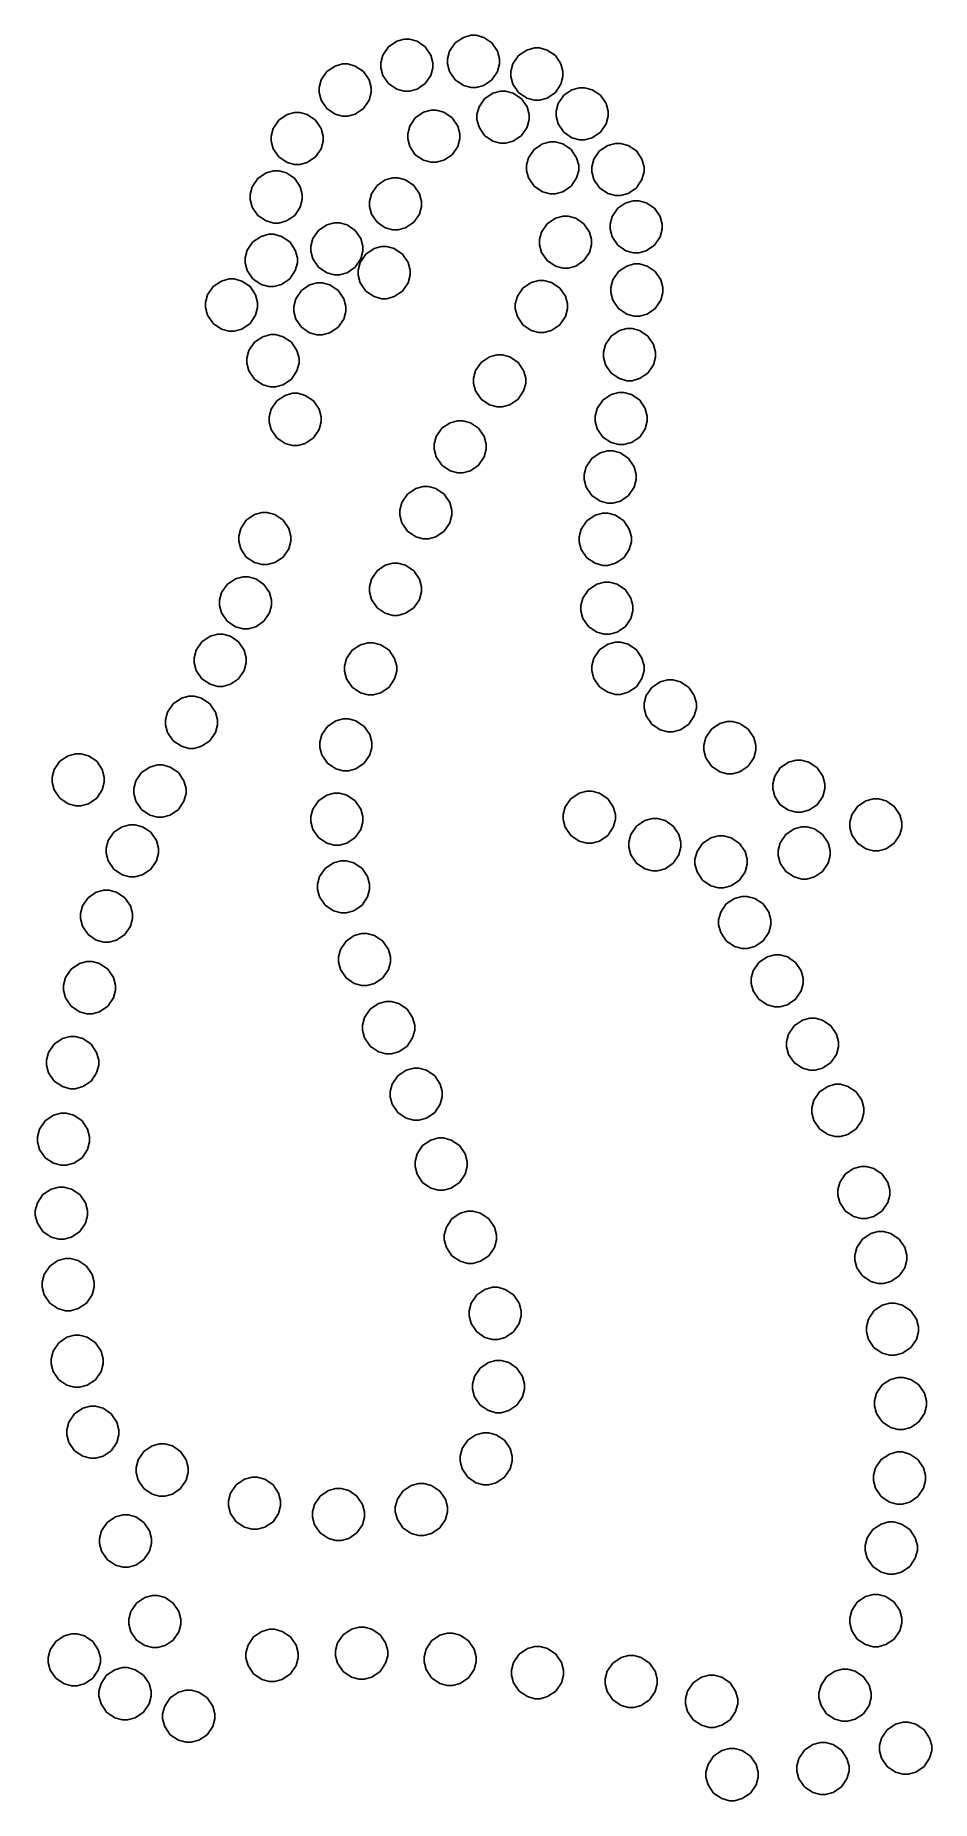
# Model space of a CAD drawing. Extents: x 0 to 109, y 0 to 214.
import ezdxf

# ---------------------------------------------------------------- set-up
doc = ezdxf.new("R2010")
doc.units = 0
doc.layers.get('0').update_dxf_attribs({"linetype": 'CONTINUOUS'})

msp = doc.modelspace()

# ---------------------------------------------------------------- linework, layer by layer
at = {"color": 3}
for p, q in [((51.8859, 213.628), (52.8077, 213.876)), ((52.8077, 213.876), (53.1153, 213.876)), ((53.1153, 213.876), (53.4211, 213.876)), ((53.4211, 213.876), (54.3429, 213.628)), ((42.1252, 211.481), (42.8018, 212.484)), ((42.8018, 212.484), (43.8051, 213.16)), ((43.8051, 213.16), (44.7269, 213.409)), ((44.7269, 213.409), (45.0342, 213.409)), ((45.0342, 213.409), (45.3415, 213.409)), ((45.3415, 213.409), (46.2636, 213.16)), ((46.2636, 213.16), (47.2666, 212.484)), ((47.2666, 212.484), (47.9432, 211.481)), ((49.9579, 211.026), (50.2059, 211.948)), ((50.2059, 211.948), (50.8825, 212.951)), ((50.8825, 212.951), (51.8859, 213.628)), ((54.3429, 213.628), (55.3462, 212.951)), ((55.3462, 212.951), (56.0229, 211.948)), ((56.0229, 211.948), (56.2723, 211.026)), ((58.5625, 211.414), (59.5658, 212.091)), ((59.5658, 212.091), (60.4876, 212.339)), ((60.4876, 212.339), (60.7949, 212.339)), ((60.7949, 212.339), (61.1008, 212.339)), ((61.1008, 212.339), (62.0229, 212.091)), ((62.0229, 212.091), (63.0259, 211.414)), ((35.3233, 209.478), (36.3266, 210.155)), ((36.3266, 210.155), (37.2484, 210.403)), ((37.2484, 210.403), (37.5557, 210.403)), ((37.5557, 210.403), (37.8615, 210.403)), ((37.8615, 210.403), (38.7837, 210.155)), ((38.7837, 210.155), (39.7866, 209.478)), ((41.8772, 210.559), (42.1252, 211.481)), ((41.8772, 210.25), (41.8772, 210.559)), ((41.8772, 209.944), (41.8772, 210.25)), ((42.1252, 209.022), (41.8772, 209.944)), ((47.9432, 211.481), (48.1912, 210.559)), ((48.1912, 209.944), (47.9432, 209.022)), ((48.1912, 210.559), (48.1912, 210.25)), ((48.1912, 210.25), (48.1912, 209.944)), ((49.9579, 210.717), (49.9579, 211.026)), ((49.9579, 210.411), (49.9579, 210.717)), ((50.2059, 209.489), (49.9579, 210.411)), ((56.2723, 210.411), (56.0229, 209.489)), ((56.2723, 211.026), (56.2723, 210.717)), ((56.2723, 210.717), (56.2723, 210.411)), ((57.6379, 209.489), (57.8859, 210.411)), ((57.8859, 210.411), (58.5625, 211.414)), ((63.0259, 211.414), (63.7025, 210.411)), ((63.7025, 210.411), (63.9519, 209.489)), ((34.3986, 207.553), (34.6466, 208.475)), ((34.3986, 207.246), (34.3986, 207.553)), ((34.6466, 208.475), (35.3233, 209.478)), ((39.7866, 209.478), (40.4633, 208.475)), ((40.4633, 208.475), (40.7127, 207.553)), ((40.7127, 207.553), (40.7127, 207.246)), ((42.8018, 208.019), (42.1252, 209.022)), ((43.8051, 207.342), (42.8018, 208.019)), ((47.2666, 208.019), (46.2636, 207.342)), ((47.9432, 209.022), (47.2666, 208.019)), ((50.8825, 208.486), (50.2059, 209.489)), ((51.8859, 207.809), (50.8825, 208.486)), ((52.8077, 207.56), (51.8859, 207.809)), ((53.1153, 207.56), (52.8077, 207.56)), ((53.4211, 207.56), (53.1153, 207.56)), ((54.3429, 207.809), (53.4211, 207.56)), ((55.3462, 208.486), (54.3429, 207.809)), ((56.0229, 209.489), (55.3462, 208.486)), ((57.6379, 209.182), (57.6379, 209.489)), ((57.6379, 208.875), (57.6379, 209.182)), ((57.8859, 207.953), (57.6379, 208.875)), ((58.5625, 206.95), (57.8859, 207.953)), ((63.7025, 207.953), (63.0259, 206.95)), ((63.9519, 208.875), (63.7025, 207.953)), ((63.9519, 209.489), (63.9519, 209.182)), ((63.9519, 209.182), (63.9519, 208.875)), ((65.0406, 207.283), (65.9624, 207.531)), ((65.9624, 207.531), (66.27, 207.531)), ((66.27, 207.531), (66.5773, 207.531)), ((66.5773, 207.531), (67.4991, 207.283)), ((34.3986, 206.939), (34.3986, 207.246)), ((34.6466, 206.017), (34.3986, 206.939)), ((35.3233, 205.014), (34.6466, 206.017)), ((40.4633, 206.017), (39.7866, 205.014)), ((40.7127, 206.939), (40.4633, 206.017)), ((40.7127, 207.246), (40.7127, 206.939)), ((44.7269, 207.093), (43.8051, 207.342)), ((45.0342, 207.093), (44.7269, 207.093)), ((45.3415, 207.093), (45.0342, 207.093)), ((46.2636, 207.342), (45.3415, 207.093)), ((53.7767, 205.197), (54.453, 206.2)), ((54.453, 206.2), (55.4563, 206.877)), ((55.4563, 206.877), (56.3785, 207.125)), ((56.3785, 207.125), (56.6872, 207.125)), ((56.6872, 207.125), (56.993, 207.125)), ((56.993, 207.125), (57.9148, 206.877)), ((57.9148, 206.877), (58.9181, 206.2)), ((59.5658, 206.273), (58.5625, 206.95)), ((58.9181, 206.2), (59.5947, 205.197)), ((60.4876, 206.024), (59.5658, 206.273)), ((60.7949, 206.024), (60.4876, 206.024)), ((61.1008, 206.024), (60.7949, 206.024)), ((62.0229, 206.273), (61.1008, 206.024)), ((63.0259, 206.95), (62.0229, 206.273)), ((63.1126, 204.681), (63.3607, 205.603)), ((63.3607, 205.603), (64.0373, 206.606)), ((64.0373, 206.606), (65.0406, 207.283)), ((67.4991, 207.283), (68.5024, 206.606)), ((68.5024, 206.606), (69.179, 205.603)), ((69.179, 205.603), (69.427, 204.681)), ((28.8368, 202.599), (29.5135, 203.603)), ((29.5135, 203.603), (30.5167, 204.279)), ((30.5167, 204.279), (31.4386, 204.527)), ((31.4386, 204.527), (31.7459, 204.527)), ((31.7459, 204.527), (32.0518, 204.527)), ((32.0518, 204.527), (32.9737, 204.279)), ((32.9737, 204.279), (33.9769, 203.603)), ((33.9769, 203.603), (34.6535, 202.599)), ((36.3266, 204.337), (35.3233, 205.014)), ((37.2484, 204.088), (36.3266, 204.337)), ((37.5557, 204.088), (37.2484, 204.088)), ((37.8615, 204.088), (37.5557, 204.088)), ((38.7837, 204.337), (37.8615, 204.088)), ((39.7866, 205.014), (38.7837, 204.337)), ((45.3817, 202.876), (46.0583, 203.879)), ((46.0583, 203.879), (47.0613, 204.556)), ((47.0613, 204.556), (47.9834, 204.804)), ((47.9834, 204.804), (48.2907, 204.804)), ((48.2907, 204.804), (48.5965, 204.804)), ((48.5965, 204.804), (49.5184, 204.556)), ((49.5184, 204.556), (50.5217, 203.879)), ((50.5217, 203.879), (51.1983, 202.876)), ((53.5298, 204.275), (53.7767, 205.197)), ((53.5298, 203.968), (53.5298, 204.275)), ((53.5298, 203.66), (53.5298, 203.968)), ((53.7767, 202.738), (53.5298, 203.66)), ((59.5947, 205.197), (59.8442, 204.275)), ((59.8442, 203.66), (59.5947, 202.738)), ((59.8442, 204.275), (59.8442, 203.968)), ((59.8442, 203.968), (59.8442, 203.66)), ((63.1126, 204.374), (63.1126, 204.681)), ((63.1126, 204.067), (63.1126, 204.374)), ((63.3607, 203.145), (63.1126, 204.067)), ((69.427, 204.067), (69.179, 203.145)), ((69.427, 204.681), (69.427, 204.374)), ((69.427, 204.374), (69.427, 204.067)), ((28.5888, 201.677), (28.8368, 202.599)), ((28.5888, 201.369), (28.5888, 201.677)), ((28.5888, 201.063), (28.5888, 201.369)), ((28.8368, 200.141), (28.5888, 201.063)), ((34.6535, 202.599), (34.903, 201.677)), ((34.903, 201.063), (34.6535, 200.141)), ((34.903, 201.677), (34.903, 201.369)), ((34.903, 201.369), (34.903, 201.063)), ((45.1337, 201.954), (45.3817, 202.876)), ((45.1337, 201.646), (45.1337, 201.954)), ((45.1337, 201.34), (45.1337, 201.646)), ((45.3817, 200.418), (45.1337, 201.34)), ((51.1983, 202.876), (51.4477, 201.954)), ((51.4477, 201.34), (51.1983, 200.418)), ((51.4477, 201.954), (51.4477, 201.646)), ((51.4477, 201.646), (51.4477, 201.34)), ((54.453, 201.735), (53.7767, 202.738)), ((55.4563, 201.059), (54.453, 201.735)), ((56.3785, 200.809), (55.4563, 201.059)), ((57.9148, 201.059), (56.993, 200.809)), ((58.9181, 201.735), (57.9148, 201.059)), ((59.5947, 202.738), (58.9181, 201.735)), ((64.0373, 202.142), (63.3607, 203.145)), ((65.0406, 201.465), (64.0373, 202.142)), ((65.9624, 201.216), (65.0406, 201.465)), ((66.27, 201.216), (65.9624, 201.216)), ((66.5773, 201.216), (66.27, 201.216)), ((67.4991, 201.465), (66.5773, 201.216)), ((68.5024, 202.142), (67.4991, 201.465)), ((69.179, 203.145), (68.5024, 202.142)), ((29.5135, 199.137), (28.8368, 200.141)), ((30.5167, 198.461), (29.5135, 199.137)), ((33.9769, 199.137), (32.9737, 198.461)), ((34.6535, 200.141), (33.9769, 199.137)), ((46.0583, 199.415), (45.3817, 200.418)), ((47.0613, 198.738), (46.0583, 199.415)), ((50.5217, 199.415), (49.5184, 198.738)), ((51.1983, 200.418), (50.5217, 199.415)), ((56.6872, 200.809), (56.3785, 200.809)), ((56.993, 200.809), (56.6872, 200.809)), ((59.5369, 198.132), (59.7835, 199.053)), ((59.7835, 199.053), (60.4601, 200.057)), ((60.4601, 200.057), (61.4634, 200.733)), ((61.4634, 200.733), (62.3852, 200.981)), ((62.3852, 200.981), (62.6939, 200.981)), ((62.6939, 200.981), (62.9998, 200.981)), ((62.9998, 200.981), (63.9216, 200.733)), ((63.9216, 200.733), (64.9249, 200.057)), ((64.9249, 200.057), (65.6015, 199.053)), ((65.6015, 199.053), (65.8509, 198.132)), ((67.7016, 198.859), (68.3782, 199.862)), ((68.3782, 199.862), (69.3815, 200.539)), ((69.3815, 200.539), (70.3033, 200.787)), ((70.3033, 200.787), (70.6106, 200.787)), ((70.6106, 200.787), (70.9179, 200.787)), ((70.9179, 200.787), (71.84, 200.539)), ((71.84, 200.539), (72.843, 199.862)), ((72.843, 199.862), (73.5196, 198.859)), ((26.9751, 196.523), (27.9783, 197.2)), ((27.9783, 197.2), (28.9002, 197.448)), ((28.9002, 197.448), (29.2089, 197.448)), ((29.2089, 197.448), (29.5148, 197.448)), ((29.5148, 197.448), (30.4367, 197.2)), ((30.4367, 197.2), (31.4399, 196.523)), ((31.4386, 198.211), (30.5167, 198.461)), ((31.7459, 198.211), (31.4386, 198.211)), ((32.0518, 198.211), (31.7459, 198.211)), ((32.9737, 198.461), (32.0518, 198.211)), ((47.9834, 198.489), (47.0613, 198.738)), ((48.2907, 198.489), (47.9834, 198.489)), ((48.5965, 198.489), (48.2907, 198.489)), ((49.5184, 198.738), (48.5965, 198.489)), ((59.5369, 197.823), (59.5369, 198.132)), ((59.5369, 197.517), (59.5369, 197.823)), ((59.7835, 196.595), (59.5369, 197.517)), ((65.8509, 197.517), (65.6015, 196.595)), ((65.8509, 198.132), (65.8509, 197.823)), ((65.8509, 197.823), (65.8509, 197.517)), ((67.4536, 197.937), (67.7016, 198.859)), ((67.4536, 197.629), (67.4536, 197.937)), ((67.4536, 197.323), (67.4536, 197.629)), ((67.7016, 196.401), (67.4536, 197.323)), ((73.5196, 198.859), (73.7676, 197.937)), ((73.7676, 197.323), (73.5196, 196.401)), ((73.7676, 197.937), (73.7676, 197.629)), ((73.7676, 197.629), (73.7676, 197.323)), ((26.0518, 194.598), (26.2985, 195.52)), ((26.2985, 195.52), (26.9751, 196.523)), ((31.4399, 196.523), (32.1166, 195.52)), ((32.1166, 195.52), (32.366, 194.598)), ((40.4908, 193.763), (40.7388, 194.685)), ((40.7388, 194.685), (41.4154, 195.688)), ((41.4154, 195.688), (42.4187, 196.365)), ((42.4187, 196.365), (43.3405, 196.613)), ((43.3405, 196.613), (43.6481, 196.613)), ((43.6481, 196.613), (43.9554, 196.613)), ((43.9554, 196.613), (44.8772, 196.365)), ((44.8772, 196.365), (45.8805, 195.688)), ((45.8805, 195.688), (46.5571, 194.685)), ((46.5571, 194.685), (46.8051, 193.763)), ((60.4601, 195.592), (59.7835, 196.595)), ((61.4634, 194.915), (60.4601, 195.592)), ((62.3852, 194.666), (61.4634, 194.915)), ((62.6939, 194.666), (62.3852, 194.666)), ((62.9998, 194.666), (62.6939, 194.666)), ((63.9216, 194.915), (62.9998, 194.666)), ((64.9249, 195.592), (63.9216, 194.915)), ((65.6015, 196.595), (64.9249, 195.592)), ((68.3782, 195.398), (67.7016, 196.401)), ((69.3815, 194.721), (68.3782, 195.398)), ((70.3033, 194.472), (69.3815, 194.721)), ((71.84, 194.721), (70.9179, 194.472)), ((72.843, 195.398), (71.84, 194.721)), ((73.5196, 196.401), (72.843, 195.398)), ((26.0518, 194.29), (26.0518, 194.598)), ((26.0518, 193.984), (26.0518, 194.29)), ((26.2985, 193.062), (26.0518, 193.984)), ((26.9751, 192.059), (26.2985, 193.062)), ((32.1166, 193.062), (31.4399, 192.059)), ((32.366, 193.984), (32.1166, 193.062)), ((32.366, 194.598), (32.366, 194.29)), ((32.366, 194.29), (32.366, 193.984)), ((40.4908, 193.455), (40.4908, 193.763)), ((40.4908, 193.149), (40.4908, 193.455)), ((40.7388, 192.227), (40.4908, 193.149)), ((46.8051, 193.149), (46.5571, 192.227)), ((46.8051, 193.763), (46.8051, 193.455)), ((46.8051, 193.455), (46.8051, 193.149)), ((69.905, 191.914), (70.5817, 192.917)), ((70.6106, 194.472), (70.3033, 194.472)), ((70.5817, 192.917), (71.585, 193.594)), ((70.9179, 194.472), (70.6106, 194.472)), ((71.585, 193.594), (72.5068, 193.842)), ((72.5068, 193.842), (72.814, 193.842)), ((72.814, 193.842), (73.1213, 193.842)), ((73.1213, 193.842), (74.0435, 193.594)), ((74.0435, 193.594), (75.0464, 192.917)), ((75.0464, 192.917), (75.723, 191.914)), ((27.9783, 191.382), (26.9751, 192.059)), ((28.9002, 191.133), (27.9783, 191.382)), ((29.2089, 191.133), (28.9002, 191.133)), ((29.5148, 191.133), (29.2089, 191.133)), ((30.4367, 191.382), (29.5148, 191.133)), ((31.4399, 192.059), (30.4367, 191.382)), ((34.3214, 190.246), (35.3247, 190.923)), ((35.3247, 190.923), (36.2465, 191.171)), ((36.2465, 191.171), (36.5538, 191.171)), ((36.5538, 191.171), (36.8596, 191.171)), ((36.8596, 191.171), (37.7818, 190.923)), ((37.7818, 190.923), (38.7847, 190.246)), ((41.4154, 191.224), (40.7388, 192.227)), ((42.4187, 190.547), (41.4154, 191.224)), ((43.3405, 190.298), (42.4187, 190.547)), ((44.8772, 190.547), (43.9554, 190.298)), ((45.8805, 191.224), (44.8772, 190.547)), ((46.5571, 192.227), (45.8805, 191.224)), ((61.3544, 190.042), (62.031, 191.046)), ((62.031, 191.046), (63.0343, 191.722)), ((63.0343, 191.722), (63.9561, 191.97)), ((63.9561, 191.97), (64.2634, 191.97)), ((64.2634, 191.97), (64.5693, 191.97)), ((64.5693, 191.97), (65.4914, 191.722)), ((65.4914, 191.722), (66.4944, 191.046)), ((66.4944, 191.046), (67.171, 190.042)), ((69.657, 190.992), (69.905, 191.914)), ((69.657, 190.685), (69.657, 190.992)), ((69.657, 190.377), (69.657, 190.685)), ((69.905, 189.455), (69.657, 190.377)), ((75.723, 191.914), (75.9714, 190.992)), ((75.9714, 190.377), (75.723, 189.455)), ((75.9714, 190.992), (75.9714, 190.685)), ((75.9714, 190.685), (75.9714, 190.377)), ((25.6977, 187.84), (26.3743, 188.844)), ((26.3743, 188.844), (27.3775, 189.52)), ((27.3775, 189.52), (28.2994, 189.768)), ((28.2994, 189.768), (28.6081, 189.768)), ((28.6081, 189.768), (28.914, 189.768)), ((28.914, 189.768), (29.8359, 189.52)), ((29.8359, 189.52), (30.8391, 188.844)), ((30.8391, 188.844), (31.5157, 187.84)), ((33.3968, 188.321), (33.6448, 189.243)), ((33.3968, 188.013), (33.3968, 188.321)), ((33.6448, 189.243), (34.3214, 190.246)), ((38.7847, 190.246), (39.4614, 189.243)), ((39.4614, 189.243), (39.7108, 188.321)), ((39.7108, 188.321), (39.7108, 188.013)), ((41.0531, 188.036), (41.9749, 188.284)), ((41.9749, 188.284), (42.2836, 188.284)), ((42.2836, 188.284), (42.5898, 188.284)), ((42.5898, 188.284), (43.5116, 188.036)), ((43.6481, 190.298), (43.3405, 190.298)), ((43.9554, 190.298), (43.6481, 190.298)), ((61.1064, 189.121), (61.3544, 190.042)), ((61.1064, 188.813), (61.1064, 189.121)), ((61.1064, 188.506), (61.1064, 188.813)), ((61.3544, 187.584), (61.1064, 188.506)), ((67.171, 190.042), (67.4204, 189.121)), ((67.4204, 188.506), (67.171, 187.584)), ((67.4204, 189.121), (67.4204, 188.813)), ((67.4204, 188.813), (67.4204, 188.506)), ((70.5817, 188.452), (69.905, 189.455)), ((71.585, 187.775), (70.5817, 188.452)), ((75.0464, 188.452), (74.0435, 187.775)), ((75.723, 189.455), (75.0464, 188.452)), ((25.451, 186.919), (25.6977, 187.84)), ((25.451, 186.611), (25.451, 186.919)), ((25.451, 186.304), (25.451, 186.611)), ((25.6977, 185.382), (25.451, 186.304)), ((31.5157, 187.84), (31.7652, 186.919)), ((31.7652, 186.304), (31.5157, 185.382)), ((31.7652, 186.919), (31.7652, 186.611)), ((31.7652, 186.611), (31.7652, 186.304)), ((33.3968, 187.707), (33.3968, 188.013)), ((33.6448, 186.785), (33.3968, 187.707)), ((34.3214, 185.782), (33.6448, 186.785)), ((39.4614, 186.785), (38.7847, 185.782)), ((39.1266, 185.434), (39.3732, 186.356)), ((39.3732, 186.356), (40.0498, 187.36)), ((39.7108, 187.707), (39.4614, 186.785)), ((39.7108, 188.013), (39.7108, 187.707)), ((40.0498, 187.36), (41.0531, 188.036)), ((43.5116, 188.036), (44.5149, 187.36)), ((44.5149, 187.36), (45.1915, 186.356)), ((45.1915, 186.356), (45.441, 185.434)), ((62.031, 186.581), (61.3544, 187.584)), ((63.0343, 185.904), (62.031, 186.581)), ((66.4944, 186.581), (65.4914, 185.904)), ((67.171, 187.584), (66.4944, 186.581)), ((72.5068, 187.526), (71.585, 187.775)), ((71.6732, 185.929), (72.595, 186.177)), ((72.814, 187.526), (72.5068, 187.526)), ((72.595, 186.177), (72.9036, 186.177)), ((73.1213, 187.526), (72.814, 187.526)), ((72.9036, 186.177), (73.2095, 186.177)), ((74.0435, 187.775), (73.1213, 187.526)), ((73.2095, 186.177), (74.1317, 185.929)), ((21.5663, 183.435), (22.5695, 184.112)), ((22.5695, 184.112), (23.4914, 184.36)), ((23.4914, 184.36), (23.7987, 184.36)), ((23.7987, 184.36), (24.106, 184.36)), ((24.106, 184.36), (25.0279, 184.112)), ((25.0279, 184.112), (26.0312, 183.435)), ((26.3743, 184.379), (25.6977, 185.382)), ((27.3775, 183.702), (26.3743, 184.379)), ((30.8391, 184.379), (29.8359, 183.702)), ((31.5157, 185.382), (30.8391, 184.379)), ((35.3247, 185.105), (34.3214, 185.782)), ((36.2465, 184.856), (35.3247, 185.105)), ((36.5538, 184.856), (36.2465, 184.856)), ((36.8596, 184.856), (36.5538, 184.856)), ((37.7818, 185.105), (36.8596, 184.856)), ((38.7847, 185.782), (37.7818, 185.105)), ((39.1266, 185.127), (39.1266, 185.434)), ((39.1266, 184.82), (39.1266, 185.127)), ((39.3732, 183.898), (39.1266, 184.82)), ((45.441, 184.82), (45.1915, 183.898)), ((45.441, 185.434), (45.441, 185.127)), ((45.441, 185.127), (45.441, 184.82)), ((59.0959, 183.264), (60.0989, 183.94)), ((60.0989, 183.94), (61.021, 184.188)), ((61.021, 184.188), (61.3283, 184.188)), ((61.3283, 184.188), (61.6342, 184.188)), ((61.6342, 184.188), (62.556, 183.94)), ((62.556, 183.94), (63.5593, 183.264)), ((63.9561, 185.655), (63.0343, 185.904)), ((64.2634, 185.655), (63.9561, 185.655)), ((64.5693, 185.655), (64.2634, 185.655)), ((65.4914, 185.904), (64.5693, 185.655)), ((69.7466, 183.327), (69.9932, 184.249)), ((69.9932, 184.249), (70.6699, 185.252)), ((70.6699, 185.252), (71.6732, 185.929)), ((74.1317, 185.929), (75.1346, 185.252)), ((75.1346, 185.252), (75.8112, 184.249)), ((75.8112, 184.249), (76.0607, 183.327)), ((20.6416, 181.51), (20.8897, 182.432)), ((20.8897, 182.432), (21.5663, 183.435)), ((26.0312, 183.435), (26.7077, 182.432)), ((26.7077, 182.432), (26.9558, 181.51)), ((28.2994, 183.453), (27.3775, 183.702)), ((28.6081, 183.453), (28.2994, 183.453)), ((28.914, 183.453), (28.6081, 183.453)), ((29.8359, 183.702), (28.914, 183.453)), ((31.3269, 181.042), (31.575, 181.965)), ((31.575, 181.965), (32.2516, 182.967)), ((32.2516, 182.967), (33.2548, 183.644)), ((33.2548, 183.644), (34.1767, 183.892)), ((34.1767, 183.892), (34.484, 183.892)), ((34.484, 183.892), (34.79, 183.892)), ((34.79, 183.892), (35.7117, 183.644)), ((35.7117, 183.644), (36.715, 182.967)), ((36.715, 182.967), (37.3916, 181.965)), ((37.3916, 181.965), (37.641, 181.042)), ((40.0498, 182.894), (39.3732, 183.898)), ((41.0531, 182.218), (40.0498, 182.894)), ((41.9749, 181.968), (41.0531, 182.218)), ((42.2836, 181.968), (41.9749, 181.968)), ((42.5898, 181.968), (42.2836, 181.968)), ((43.5116, 182.218), (42.5898, 181.968)), ((44.5149, 182.894), (43.5116, 182.218)), ((45.1915, 183.898), (44.5149, 182.894)), ((58.1713, 181.339), (58.4193, 182.261)), ((58.4193, 182.261), (59.0959, 183.264)), ((63.5593, 183.264), (64.2359, 182.261)), ((64.2359, 182.261), (64.4853, 181.339)), ((69.7466, 183.02), (69.7466, 183.327)), ((69.7466, 182.713), (69.7466, 183.02)), ((69.9932, 181.791), (69.7466, 182.713)), ((70.6699, 180.788), (69.9932, 181.791)), ((75.8112, 181.791), (75.1346, 180.788)), ((76.0607, 182.713), (75.8112, 181.791)), ((76.0607, 183.327), (76.0607, 183.02)), ((76.0607, 183.02), (76.0607, 182.713)), ((20.6416, 181.201), (20.6416, 181.51)), ((20.6416, 180.895), (20.6416, 181.201)), ((20.8897, 179.973), (20.6416, 180.895)), ((21.5663, 178.97), (20.8897, 179.973)), ((26.7077, 179.973), (26.0312, 178.97)), ((26.9558, 180.895), (26.7077, 179.973)), ((26.9558, 181.51), (26.9558, 181.201)), ((26.9558, 181.201), (26.9558, 180.895)), ((31.3269, 180.734), (31.3269, 181.042)), ((31.3269, 180.428), (31.3269, 180.734)), ((31.575, 179.506), (31.3269, 180.428)), ((37.641, 180.428), (37.3916, 179.506)), ((37.641, 181.042), (37.641, 180.734)), ((37.641, 180.734), (37.641, 180.428)), ((58.1713, 181.031), (58.1713, 181.339)), ((58.1713, 180.724), (58.1713, 181.031)), ((58.4193, 179.802), (58.1713, 180.724)), ((59.0959, 178.799), (58.4193, 179.802)), ((64.2359, 179.802), (63.5593, 178.799)), ((64.4853, 180.724), (64.2359, 179.802)), ((64.4853, 181.339), (64.4853, 181.031)), ((64.4853, 181.031), (64.4853, 180.724)), ((71.6732, 180.111), (70.6699, 180.788)), ((72.595, 179.862), (71.6732, 180.111)), ((72.9036, 179.862), (72.595, 179.862)), ((73.2095, 179.862), (72.9036, 179.862)), ((74.1317, 180.111), (73.2095, 179.862)), ((75.1346, 180.788), (74.1317, 180.111)), ((22.5695, 178.293), (21.5663, 178.97)), ((23.4914, 178.044), (22.5695, 178.293)), ((23.7987, 178.044), (23.4914, 178.044)), ((24.106, 178.044), (23.7987, 178.044)), ((25.0279, 178.293), (24.106, 178.044)), ((26.0312, 178.97), (25.0279, 178.293)), ((27.5787, 177.367), (28.5006, 177.615)), ((28.5006, 177.615), (28.8079, 177.615)), ((28.8079, 177.615), (29.1138, 177.615)), ((29.1138, 177.615), (30.0357, 177.367)), ((32.2516, 178.503), (31.575, 179.506)), ((33.2548, 177.826), (32.2516, 178.503)), ((34.1767, 177.577), (33.2548, 177.826)), ((34.484, 177.577), (34.1767, 177.577)), ((34.79, 177.577), (34.484, 177.577)), ((35.7117, 177.826), (34.79, 177.577)), ((36.715, 178.503), (35.7117, 177.826)), ((37.3916, 179.506), (36.715, 178.503)), ((60.0989, 178.122), (59.0959, 178.799)), ((61.021, 177.873), (60.0989, 178.122)), ((61.3283, 177.873), (61.021, 177.873)), ((61.6342, 177.873), (61.3283, 177.873)), ((62.556, 178.122), (61.6342, 177.873)), ((63.5593, 178.799), (62.556, 178.122)), ((69.7812, 177.425), (70.7842, 178.102)), ((70.7842, 178.102), (71.7063, 178.35)), ((71.7063, 178.35), (72.0136, 178.35)), ((72.0136, 178.35), (72.3194, 178.35)), ((72.3194, 178.35), (73.2413, 178.102)), ((73.2413, 178.102), (74.2446, 177.425)), ((25.6508, 174.765), (25.8989, 175.688)), ((25.8989, 175.688), (26.5755, 176.691)), ((26.5755, 176.691), (27.5787, 177.367)), ((30.0357, 177.367), (31.0389, 176.691)), ((31.0389, 176.691), (31.7155, 175.688)), ((31.7155, 175.688), (31.965, 174.765)), ((68.8566, 175.5), (69.1046, 176.422)), ((68.8566, 175.191), (68.8566, 175.5)), ((69.1046, 176.422), (69.7812, 177.425)), ((74.2446, 177.425), (74.9212, 176.422)), ((74.9212, 176.422), (75.1706, 175.5)), ((75.1706, 175.5), (75.1706, 175.191)), ((25.6508, 174.457), (25.6508, 174.765)), ((25.6508, 174.151), (25.6508, 174.457)), ((25.8989, 173.229), (25.6508, 174.151)), ((31.965, 174.151), (31.7155, 173.229)), ((31.965, 174.765), (31.965, 174.457)), ((31.965, 174.457), (31.965, 174.151)), ((53.1192, 172.329), (53.3672, 173.251)), ((53.3672, 173.251), (54.0438, 174.254)), ((54.0438, 174.254), (55.0471, 174.931)), ((55.0471, 174.931), (55.9689, 175.179)), ((55.9689, 175.179), (56.2762, 175.179)), ((56.2762, 175.179), (56.5838, 175.179)), ((56.5838, 175.179), (57.5056, 174.931)), ((57.5056, 174.931), (58.5089, 174.254)), ((58.5089, 174.254), (59.1855, 173.251)), ((59.1855, 173.251), (59.4335, 172.329)), ((68.8566, 174.885), (68.8566, 175.191)), ((69.1046, 173.964), (68.8566, 174.885)), ((69.7812, 172.96), (69.1046, 173.964)), ((74.9212, 173.964), (74.2446, 172.96)), ((75.1706, 174.885), (74.9212, 173.964)), ((75.1706, 175.191), (75.1706, 174.885)), ((26.5755, 172.226), (25.8989, 173.229)), ((27.5787, 171.549), (26.5755, 172.226)), ((28.5006, 171.3), (27.5787, 171.549)), ((28.8079, 171.3), (28.5006, 171.3)), ((29.1138, 171.3), (28.8079, 171.3)), ((30.0357, 171.549), (29.1138, 171.3)), ((31.0389, 172.226), (30.0357, 171.549)), ((31.7155, 173.229), (31.0389, 172.226)), ((53.1192, 172.02), (53.1192, 172.329)), ((53.1192, 171.715), (53.1192, 172.02)), ((53.3672, 170.793), (53.1192, 171.715)), ((59.4335, 171.715), (59.1855, 170.793)), ((59.4335, 172.329), (59.4335, 172.02)), ((59.4335, 172.02), (59.4335, 171.715)), ((70.7842, 172.284), (69.7812, 172.96)), ((71.7063, 172.034), (70.7842, 172.284)), ((72.0136, 172.034), (71.7063, 172.034)), ((72.3194, 172.034), (72.0136, 172.034)), ((73.2413, 172.284), (72.3194, 172.034)), ((74.2446, 172.96), (73.2413, 172.284)), ((28.5929, 168.579), (29.2696, 169.583)), ((29.2696, 169.583), (30.2727, 170.259)), ((30.2727, 170.259), (31.1947, 170.507)), ((31.1947, 170.507), (31.502, 170.507)), ((31.502, 170.507), (31.8079, 170.507)), ((31.8079, 170.507), (32.7298, 170.259)), ((32.7298, 170.259), (33.733, 169.583)), ((33.733, 169.583), (34.4096, 168.579)), ((54.0438, 169.789), (53.3672, 170.793)), ((55.0471, 169.113), (54.0438, 169.789)), ((55.9689, 168.863), (55.0471, 169.113)), ((57.5056, 169.113), (56.5838, 168.863)), ((58.5089, 169.789), (57.5056, 169.113)), ((59.1855, 170.793), (58.5089, 169.789)), ((68.1027, 168.675), (68.7793, 169.678)), ((68.7793, 169.678), (69.7826, 170.355)), ((69.7826, 170.355), (70.7044, 170.603)), ((70.7044, 170.603), (71.0117, 170.603)), ((71.0117, 170.603), (71.3176, 170.603)), ((71.3176, 170.603), (72.2394, 170.355)), ((72.2394, 170.355), (73.2427, 169.678)), ((73.2427, 169.678), (73.9193, 168.675)), ((28.3449, 167.658), (28.5929, 168.579)), ((28.3449, 167.35), (28.3449, 167.658)), ((28.3449, 167.043), (28.3449, 167.35)), ((28.5929, 166.121), (28.3449, 167.043)), ((34.4096, 168.579), (34.659, 167.658)), ((34.659, 167.043), (34.4096, 166.121)), ((34.659, 167.658), (34.659, 167.35)), ((34.659, 167.35), (34.659, 167.043)), ((49.2661, 166.267), (50.2694, 166.944)), ((50.2694, 166.944), (51.1912, 167.192)), ((51.1912, 167.192), (51.4985, 167.192)), ((51.4985, 167.192), (51.8047, 167.192)), ((51.8047, 167.192), (52.7265, 166.944)), ((52.7265, 166.944), (53.7298, 166.267)), ((56.2762, 168.863), (55.9689, 168.863)), ((56.5838, 168.863), (56.2762, 168.863)), ((67.8547, 167.753), (68.1027, 168.675)), ((67.8547, 167.445), (67.8547, 167.753)), ((67.8547, 167.138), (67.8547, 167.445)), ((68.1027, 166.216), (67.8547, 167.138)), ((73.9193, 168.675), (74.1687, 167.753)), ((74.1687, 167.138), (73.9193, 166.216)), ((74.1687, 167.753), (74.1687, 167.445)), ((74.1687, 167.445), (74.1687, 167.138)), ((29.2696, 165.118), (28.5929, 166.121)), ((30.2727, 164.441), (29.2696, 165.118)), ((33.733, 165.118), (32.7298, 164.441)), ((34.4096, 166.121), (33.733, 165.118)), ((48.3415, 164.342), (48.5895, 165.264)), ((48.5895, 165.264), (49.2661, 166.267)), ((53.7298, 166.267), (54.4064, 165.264)), ((54.4064, 165.264), (54.6559, 164.342)), ((68.7793, 165.213), (68.1027, 166.216)), ((69.7826, 164.536), (68.7793, 165.213)), ((73.2427, 165.213), (72.2394, 164.536)), ((73.9193, 166.216), (73.2427, 165.213)), ((31.1947, 164.192), (30.2727, 164.441)), ((31.502, 164.192), (31.1947, 164.192)), ((31.8079, 164.192), (31.502, 164.192)), ((32.7298, 164.441), (31.8079, 164.192)), ((48.3415, 164.035), (48.3415, 164.342)), ((48.3415, 163.727), (48.3415, 164.035)), ((48.5895, 162.806), (48.3415, 163.727)), ((49.2661, 161.802), (48.5895, 162.806)), ((54.4064, 162.806), (53.7298, 161.802)), ((54.6559, 163.727), (54.4064, 162.806)), ((54.6559, 164.342), (54.6559, 164.035)), ((54.6559, 164.035), (54.6559, 163.727)), ((66.7674, 161.597), (67.4441, 162.6)), ((67.4441, 162.6), (68.447, 163.277)), ((68.447, 163.277), (69.3692, 163.525)), ((69.3692, 163.525), (69.6764, 163.525)), ((69.6764, 163.525), (69.9823, 163.525)), ((70.7044, 164.288), (69.7826, 164.536)), ((69.9823, 163.525), (70.9041, 163.277)), ((71.0117, 164.288), (70.7044, 164.288)), ((70.9041, 163.277), (71.9074, 162.6)), ((71.3176, 164.288), (71.0117, 164.288)), ((72.2394, 164.536), (71.3176, 164.288)), ((71.9074, 162.6), (72.584, 161.597)), ((50.2694, 161.126), (49.2661, 161.802)), ((51.1912, 160.876), (50.2694, 161.126)), ((51.4985, 160.876), (51.1912, 160.876)), ((51.8047, 160.876), (51.4985, 160.876)), ((52.7265, 161.126), (51.8047, 160.876)), ((53.7298, 161.802), (52.7265, 161.126)), ((66.5194, 160.675), (66.7674, 161.597)), ((66.5194, 160.366), (66.5194, 160.675)), ((72.584, 161.597), (72.8334, 160.675)), ((72.8334, 160.675), (72.8334, 160.366)), ((44.4253, 157.278), (45.1019, 158.282)), ((45.1019, 158.282), (46.1049, 158.958)), ((46.1049, 158.958), (47.027, 159.205)), ((47.027, 159.205), (47.3343, 159.205)), ((47.3343, 159.205), (47.6416, 159.205)), ((47.6416, 159.205), (48.5634, 158.958)), ((48.5634, 158.958), (49.5667, 158.282)), ((49.5667, 158.282), (50.2433, 157.278)), ((66.5194, 160.061), (66.5194, 160.366)), ((66.7674, 159.139), (66.5194, 160.061)), ((67.4441, 158.135), (66.7674, 159.139)), ((72.584, 159.139), (71.9074, 158.135)), ((72.8334, 160.061), (72.584, 159.139)), ((72.8334, 160.366), (72.8334, 160.061)), ((44.1773, 156.356), (44.4253, 157.278)), ((44.1773, 156.048), (44.1773, 156.356)), ((50.2433, 157.278), (50.4913, 156.356)), ((50.4913, 156.356), (50.4913, 156.048)), ((68.447, 157.459), (67.4441, 158.135)), ((69.3692, 157.209), (68.447, 157.459)), ((69.6764, 157.209), (69.3692, 157.209)), ((69.9823, 157.209), (69.6764, 157.209)), ((70.9041, 157.459), (69.9823, 157.209)), ((71.9074, 158.135), (70.9041, 157.459)), ((24.6545, 153.216), (24.9025, 154.138)), ((24.9025, 154.138), (25.5791, 155.141)), ((25.5791, 155.141), (26.5824, 155.818)), ((26.5824, 155.818), (27.5042, 156.066)), ((27.5042, 156.066), (27.8116, 156.066)), ((27.8116, 156.066), (28.1189, 156.066)), ((28.1189, 156.066), (29.0408, 155.818)), ((29.0408, 155.818), (30.044, 155.141)), ((30.044, 155.141), (30.7206, 154.138)), ((30.7206, 154.138), (30.9687, 153.216)), ((44.1773, 155.74), (44.1773, 156.048)), ((44.4253, 154.818), (44.1773, 155.74)), ((45.1019, 153.815), (44.4253, 154.818)), ((50.2433, 154.818), (49.5667, 153.815)), ((50.4913, 155.74), (50.2433, 154.818)), ((50.4913, 156.048), (50.4913, 155.74)), ((65.9183, 153.129), (66.1652, 154.051)), ((66.1652, 154.051), (66.8419, 155.054)), ((66.8419, 155.054), (67.8448, 155.731)), ((67.8448, 155.731), (68.767, 155.979)), ((68.767, 155.979), (69.0757, 155.979)), ((69.0757, 155.979), (69.3815, 155.979)), ((69.3815, 155.979), (70.3033, 155.731)), ((70.3033, 155.731), (71.3066, 155.054)), ((71.3066, 155.054), (71.9832, 154.051)), ((71.9832, 154.051), (72.2327, 153.129)), ((24.6545, 152.907), (24.6545, 153.216)), ((24.6545, 152.601), (24.6545, 152.907)), ((24.9025, 151.679), (24.6545, 152.601)), ((30.9687, 152.601), (30.7206, 151.679)), ((30.9687, 153.216), (30.9687, 152.907)), ((30.9687, 152.907), (30.9687, 152.601)), ((46.1049, 153.139), (45.1019, 153.815)), ((47.027, 152.891), (46.1049, 153.139)), ((47.3343, 152.891), (47.027, 152.891)), ((47.6416, 152.891), (47.3343, 152.891)), ((48.5634, 153.139), (47.6416, 152.891)), ((49.5667, 153.815), (48.5634, 153.139)), ((65.9183, 152.82), (65.9183, 153.129)), ((65.9183, 152.514), (65.9183, 152.82)), ((66.1652, 151.592), (65.9183, 152.514)), ((72.2327, 152.514), (71.9832, 151.592)), ((72.2327, 153.129), (72.2327, 152.82)), ((72.2327, 152.82), (72.2327, 152.514)), ((25.5791, 150.676), (24.9025, 151.679)), ((26.5824, 149.999), (25.5791, 150.676)), ((27.5042, 149.75), (26.5824, 149.999)), ((27.8116, 149.75), (27.5042, 149.75)), ((28.1189, 149.75), (27.8116, 149.75)), ((29.0408, 149.999), (28.1189, 149.75)), ((30.044, 150.676), (29.0408, 149.999)), ((30.7206, 151.679), (30.044, 150.676)), ((42.4187, 149.674), (43.3405, 149.922)), ((43.3405, 149.922), (43.6481, 149.922)), ((43.6481, 149.922), (43.9554, 149.922)), ((43.9554, 149.922), (44.8772, 149.674)), ((66.8419, 150.589), (66.1652, 151.592)), ((67.8448, 149.913), (66.8419, 150.589)), ((68.767, 149.663), (67.8448, 149.913)), ((70.3033, 149.913), (69.3815, 149.663)), ((71.3066, 150.589), (70.3033, 149.913)), ((71.9832, 151.592), (71.3066, 150.589)), ((23.2585, 147.359), (24.2617, 148.036)), ((24.2617, 148.036), (25.1836, 148.284)), ((25.1836, 148.284), (25.4909, 148.284)), ((25.4909, 148.284), (25.7969, 148.284)), ((25.7969, 148.284), (26.7188, 148.036)), ((26.7188, 148.036), (27.722, 147.359)), ((40.4908, 147.072), (40.7388, 147.995)), ((40.7388, 147.995), (41.4154, 148.997)), ((41.4154, 148.997), (42.4187, 149.674)), ((44.8772, 149.674), (45.8805, 148.997)), ((45.8805, 148.997), (46.5571, 147.995)), ((46.5571, 147.995), (46.8051, 147.072)), ((68.0462, 147.384), (68.9681, 147.63)), ((69.0757, 149.663), (68.767, 149.663)), ((68.9681, 147.63), (69.2753, 147.63)), ((69.3815, 149.663), (69.0757, 149.663)), ((69.2753, 147.63), (69.5812, 147.63)), ((69.5812, 147.63), (70.5033, 147.384)), ((22.3339, 145.434), (22.5819, 146.356)), ((22.3339, 145.125), (22.3339, 145.434)), ((22.5819, 146.356), (23.2585, 147.359)), ((27.722, 147.359), (28.3986, 146.356)), ((28.3986, 146.356), (28.648, 145.434)), ((28.648, 145.434), (28.648, 145.125)), ((40.4908, 146.764), (40.4908, 147.072)), ((40.4908, 146.458), (40.4908, 146.764)), ((40.7388, 145.536), (40.4908, 146.458)), ((41.4154, 144.533), (40.7388, 145.536)), ((46.5571, 145.536), (45.8805, 144.533)), ((46.8051, 146.458), (46.5571, 145.536)), ((46.8051, 147.072), (46.8051, 146.764)), ((46.8051, 146.764), (46.8051, 146.458)), ((66.1183, 144.782), (66.3663, 145.704)), ((66.3663, 145.704), (67.0429, 146.707)), ((67.0429, 146.707), (68.0462, 147.384)), ((70.5033, 147.384), (71.5063, 146.707)), ((71.5063, 146.707), (72.1829, 145.704)), ((72.1829, 145.704), (72.4323, 144.782)), ((22.3339, 144.82), (22.3339, 145.125)), ((22.5819, 143.897), (22.3339, 144.82)), ((23.2585, 142.894), (22.5819, 143.897)), ((28.3986, 143.897), (27.722, 142.894)), ((28.648, 144.82), (28.3986, 143.897)), ((28.648, 145.125), (28.648, 144.82)), ((42.4187, 143.856), (41.4154, 144.533)), ((43.3405, 143.607), (42.4187, 143.856)), ((43.6481, 143.607), (43.3405, 143.607)), ((43.9554, 143.607), (43.6481, 143.607)), ((44.8772, 143.856), (43.9554, 143.607)), ((45.8805, 144.533), (44.8772, 143.856)), ((66.1183, 144.473), (66.1183, 144.782)), ((66.1183, 144.168), (66.1183, 144.473)), ((66.3663, 143.246), (66.1183, 144.168)), ((72.4323, 144.168), (72.1829, 143.246)), ((72.4323, 144.782), (72.4323, 144.473)), ((72.4323, 144.473), (72.4323, 144.168)), ((21.1901, 141.073), (22.112, 141.321)), ((22.112, 141.321), (22.4193, 141.321)), ((22.4193, 141.321), (22.7252, 141.321)), ((22.7252, 141.321), (23.6472, 141.073)), ((24.2617, 142.218), (23.2585, 142.894)), ((25.1836, 141.968), (24.2617, 142.218)), ((25.4909, 141.968), (25.1836, 141.968)), ((25.7969, 141.968), (25.4909, 141.968)), ((26.7188, 142.218), (25.7969, 141.968)), ((27.722, 142.894), (26.7188, 142.218)), ((67.0429, 142.242), (66.3663, 143.246)), ((68.0462, 141.566), (67.0429, 142.242)), ((68.9681, 141.316), (68.0462, 141.566)), ((69.2753, 141.316), (68.9681, 141.316)), ((69.5812, 141.316), (69.2753, 141.316)), ((70.5033, 141.566), (69.5812, 141.316)), ((71.5063, 142.242), (70.5033, 141.566)), ((72.1829, 143.246), (71.5063, 142.242)), ((19.2622, 138.471), (19.5103, 139.393)), ((19.5103, 139.393), (20.1869, 140.396)), ((20.1869, 140.396), (21.1901, 141.073)), ((23.6472, 141.073), (24.6503, 140.396)), ((24.6503, 140.396), (25.327, 139.393)), ((25.327, 139.393), (25.5764, 138.471)), ((37.7363, 138.369), (38.4129, 139.372)), ((38.4129, 139.372), (39.4159, 140.049)), ((39.4159, 140.049), (40.338, 140.297)), ((40.338, 140.297), (40.6453, 140.297)), ((40.6453, 140.297), (40.9512, 140.297)), ((40.9512, 140.297), (41.873, 140.049)), ((41.873, 140.049), (42.8763, 139.372)), ((42.8763, 139.372), (43.5529, 138.369)), ((67.7016, 138.424), (68.3782, 139.427)), ((68.3782, 139.427), (69.3815, 140.104)), ((69.3815, 140.104), (70.3033, 140.352)), ((70.3033, 140.352), (70.6106, 140.352)), ((70.6106, 140.352), (70.9179, 140.352)), ((70.9179, 140.352), (71.84, 140.104)), ((71.84, 140.104), (72.843, 139.427)), ((72.843, 139.427), (73.5196, 138.424)), ((19.2622, 138.164), (19.2622, 138.471)), ((19.2622, 137.856), (19.2622, 138.164)), ((19.5103, 136.934), (19.2622, 137.856)), ((20.1869, 135.931), (19.5103, 136.934)), ((25.327, 136.934), (24.6503, 135.931)), ((25.5764, 137.856), (25.327, 136.934)), ((25.5764, 138.471), (25.5764, 138.164)), ((25.5764, 138.164), (25.5764, 137.856)), ((37.4883, 137.447), (37.7363, 138.369)), ((37.4883, 137.14), (37.4883, 137.447)), ((37.4883, 136.832), (37.4883, 137.14)), ((43.5529, 138.369), (43.8023, 137.447)), ((43.8023, 137.447), (43.8023, 137.14)), ((43.8023, 137.14), (43.8023, 136.832)), ((67.4536, 137.502), (67.7016, 138.424)), ((67.4536, 137.195), (67.4536, 137.502)), ((67.4536, 136.887), (67.4536, 137.195)), ((67.7016, 135.965), (67.4536, 136.887)), ((73.5196, 138.424), (73.7676, 137.502)), ((73.7676, 136.887), (73.5196, 135.965)), ((73.7676, 137.502), (73.7676, 137.195)), ((73.7676, 137.195), (73.7676, 136.887)), ((21.1901, 135.254), (20.1869, 135.931)), ((22.112, 135.005), (21.1901, 135.254)), ((22.4193, 135.005), (22.112, 135.005)), ((22.7252, 135.005), (22.4193, 135.005)), ((23.6472, 135.254), (22.7252, 135.005)), ((24.6503, 135.931), (23.6472, 135.254)), ((37.7363, 135.91), (37.4883, 136.832)), ((38.4129, 134.907), (37.7363, 135.91)), ((39.4159, 134.231), (38.4129, 134.907)), ((42.8763, 134.907), (41.873, 134.231)), ((43.5529, 135.91), (42.8763, 134.907)), ((43.8023, 136.832), (43.5529, 135.91)), ((68.3782, 134.962), (67.7016, 135.965)), ((69.3815, 134.286), (68.3782, 134.962)), ((72.843, 134.962), (71.84, 134.286)), ((73.5196, 135.965), (72.843, 134.962)), ((74.0463, 133.883), (74.7229, 134.886)), ((74.7229, 134.886), (75.7259, 135.563)), ((75.7259, 135.563), (76.648, 135.811)), ((76.648, 135.811), (76.9553, 135.811)), ((76.9553, 135.811), (77.2612, 135.811)), ((77.2612, 135.811), (78.183, 135.563)), ((78.183, 135.563), (79.1863, 134.886)), ((79.1863, 134.886), (79.8629, 133.883)), ((16.0293, 131.885), (16.706, 132.888)), ((16.706, 132.888), (17.7092, 133.565)), ((17.7092, 133.565), (18.6311, 133.812)), ((18.6311, 133.812), (18.9384, 133.812)), ((18.9384, 133.812), (19.2443, 133.812)), ((19.2443, 133.812), (20.1662, 133.565)), ((20.1662, 133.565), (21.1694, 132.888)), ((21.1694, 132.888), (21.846, 131.885)), ((40.338, 133.981), (39.4159, 134.231)), ((40.6453, 133.981), (40.338, 133.981)), ((40.9512, 133.981), (40.6453, 133.981)), ((41.873, 134.231), (40.9512, 133.981)), ((70.3033, 134.038), (69.3815, 134.286)), ((70.6106, 134.038), (70.3033, 134.038)), ((70.9179, 134.038), (70.6106, 134.038)), ((71.84, 134.286), (70.9179, 134.038)), ((73.7979, 132.961), (74.0463, 133.883)), ((73.7979, 132.654), (73.7979, 132.961)), ((73.7979, 132.347), (73.7979, 132.654)), ((79.8629, 133.883), (80.1123, 132.961)), ((80.1123, 132.961), (80.1123, 132.654)), ((80.1123, 132.654), (80.1123, 132.347)), ((15.7813, 130.963), (16.0293, 131.885)), ((15.7813, 130.654), (15.7813, 130.963)), ((15.7813, 130.347), (15.7813, 130.654)), ((21.846, 131.885), (22.0955, 130.963)), ((22.0955, 130.963), (22.0955, 130.654)), ((22.0955, 130.654), (22.0955, 130.347)), ((35.4087, 130.157), (36.412, 130.834)), ((36.412, 130.834), (37.3338, 131.082)), ((37.3338, 131.082), (37.641, 131.082)), ((37.641, 131.082), (37.9483, 131.082)), ((37.9483, 131.082), (38.8705, 130.834)), ((38.8705, 130.834), (39.8734, 130.157)), ((74.0463, 131.425), (73.7979, 132.347)), ((74.7229, 130.422), (74.0463, 131.425)), ((79.8629, 131.425), (79.1863, 130.422)), ((80.1123, 132.347), (79.8629, 131.425)), ((81.934, 129.811), (82.9374, 130.488)), ((82.9374, 130.488), (83.8592, 130.736)), ((83.8592, 130.736), (84.1664, 130.736)), ((84.1664, 130.736), (84.4737, 130.736)), ((84.4737, 130.736), (85.3955, 130.488)), ((85.3955, 130.488), (86.3988, 129.811)), ((16.0293, 129.425), (15.7813, 130.347)), ((16.706, 128.422), (16.0293, 129.425)), ((17.7092, 127.745), (16.706, 128.422)), ((21.1694, 128.422), (20.1662, 127.745)), ((21.846, 129.425), (21.1694, 128.422)), ((22.0955, 130.347), (21.846, 129.425)), ((34.484, 128.232), (34.7321, 129.154)), ((34.7321, 129.154), (35.4087, 130.157)), ((39.8734, 130.157), (40.55, 129.154)), ((40.55, 129.154), (40.798, 128.232)), ((75.7259, 129.745), (74.7229, 130.422)), ((76.648, 129.496), (75.7259, 129.745)), ((76.9553, 129.496), (76.648, 129.496)), ((77.2612, 129.496), (76.9553, 129.496)), ((78.183, 129.745), (77.2612, 129.496)), ((79.1863, 130.422), (78.183, 129.745)), ((81.0094, 127.886), (81.2574, 128.808)), ((81.2574, 128.808), (81.934, 129.811)), ((86.3988, 129.811), (87.0754, 128.808)), ((87.0754, 128.808), (87.3234, 127.886)), ((2.98483, 125.925), (3.98805, 126.602)), ((3.98805, 126.602), (4.90996, 126.85)), ((4.90996, 126.85), (5.21727, 126.85)), ((5.21727, 126.85), (5.52457, 126.85)), ((5.52457, 126.85), (6.44645, 126.602)), ((6.44645, 126.602), (7.44968, 125.925)), ((18.6311, 127.497), (17.7092, 127.745)), ((18.9384, 127.497), (18.6311, 127.497)), ((19.2443, 127.497), (18.9384, 127.497)), ((20.1662, 127.745), (19.2443, 127.497)), ((34.484, 127.925), (34.484, 128.232)), ((34.484, 127.617), (34.484, 127.925)), ((34.7321, 126.696), (34.484, 127.617)), ((35.4087, 125.692), (34.7321, 126.696)), ((40.55, 126.696), (39.8734, 125.692)), ((40.798, 127.617), (40.55, 126.696)), ((40.798, 128.232), (40.798, 127.925)), ((40.798, 127.925), (40.798, 127.617)), ((81.0094, 127.579), (81.0094, 127.886)), ((81.0094, 127.272), (81.0094, 127.579)), ((81.2574, 126.349), (81.0094, 127.272)), ((81.934, 125.347), (81.2574, 126.349)), ((87.0754, 126.349), (86.3988, 125.347)), ((87.3234, 127.272), (87.0754, 126.349)), ((87.3234, 127.886), (87.3234, 127.579)), ((87.3234, 127.579), (87.3234, 127.272)), ((2.06017, 124), (2.30821, 124.922)), ((2.30821, 124.922), (2.98483, 125.925)), ((7.44968, 125.925), (8.12631, 124.922)), ((8.12631, 124.922), (8.37434, 124)), ((12.2067, 123.556), (12.8833, 124.559)), ((12.8833, 124.559), (13.8865, 125.236)), ((13.8865, 125.236), (14.8084, 125.484)), ((14.8084, 125.484), (15.1157, 125.484)), ((15.1157, 125.484), (15.4216, 125.484)), ((15.4216, 125.484), (16.3435, 125.236)), ((16.3435, 125.236), (17.3468, 124.559)), ((17.3468, 124.559), (18.0233, 123.556)), ((36.412, 125.016), (35.4087, 125.692)), ((37.3338, 124.766), (36.412, 125.016)), ((37.641, 124.766), (37.3338, 124.766)), ((37.9483, 124.766), (37.641, 124.766)), ((38.8705, 125.016), (37.9483, 124.766)), ((39.8734, 125.692), (38.8705, 125.016)), ((82.9374, 124.67), (81.934, 125.347)), ((83.8592, 124.42), (82.9374, 124.67)), ((84.1664, 124.42), (83.8592, 124.42)), ((84.4737, 124.42), (84.1664, 124.42)), ((85.3955, 124.67), (84.4737, 124.42)), ((86.3988, 125.347), (85.3955, 124.67)), ((89.3576, 123.212), (89.6056, 124.134)), ((89.6056, 124.134), (90.2822, 125.137)), ((90.2822, 125.137), (91.2855, 125.814)), ((91.2855, 125.814), (92.2073, 126.062)), ((92.2073, 126.062), (92.5146, 126.062)), ((92.5146, 126.062), (92.8204, 126.062)), ((92.8204, 126.062), (93.7426, 125.814)), ((93.7426, 125.814), (94.7455, 125.137)), ((94.7455, 125.137), (95.4222, 124.134)), ((95.4222, 124.134), (95.6716, 123.212)), ((2.06017, 123.691), (2.06017, 124)), ((2.06017, 123.385), (2.06017, 123.691)), ((2.30821, 122.464), (2.06017, 123.385)), ((2.98483, 121.46), (2.30821, 122.464)), ((8.12631, 122.464), (7.44968, 121.46)), ((8.37434, 123.385), (8.12631, 122.464)), ((8.37434, 124), (8.37434, 123.691)), ((8.37434, 123.691), (8.37434, 123.385)), ((11.9586, 122.634), (12.2067, 123.556)), ((11.9586, 122.327), (11.9586, 122.634)), ((11.9586, 122.02), (11.9586, 122.327)), ((12.2067, 121.098), (11.9586, 122.02)), ((18.0233, 123.556), (18.2728, 122.634)), ((18.2728, 122.02), (18.0233, 121.098)), ((18.2728, 122.634), (18.2728, 122.327)), ((18.2728, 122.327), (18.2728, 122.02)), ((35.3205, 121.823), (36.2423, 122.071)), ((36.2423, 122.071), (36.5495, 122.071)), ((36.5495, 122.071), (36.8558, 122.071)), ((36.8558, 122.071), (37.7776, 121.823)), ((64.9055, 121.398), (65.9088, 122.075)), ((65.9088, 122.075), (66.8306, 122.321)), ((66.8306, 122.321), (67.1382, 122.321)), ((67.1382, 122.321), (67.4455, 122.321)), ((67.4455, 122.321), (68.3673, 122.075)), ((68.3673, 122.075), (69.3706, 121.398)), ((89.3576, 122.905), (89.3576, 123.212)), ((89.3576, 122.597), (89.3576, 122.905)), ((89.6056, 121.675), (89.3576, 122.597)), ((95.6716, 122.597), (95.4222, 121.675)), ((95.6716, 123.212), (95.6716, 122.905)), ((95.6716, 122.905), (95.6716, 122.597)), ((3.98805, 120.784), (2.98483, 121.46)), ((4.90996, 120.534), (3.98805, 120.784)), ((5.21727, 120.534), (4.90996, 120.534)), ((5.52457, 120.534), (5.21727, 120.534)), ((6.44645, 120.784), (5.52457, 120.534)), ((7.44968, 121.46), (6.44645, 120.784)), ((12.8833, 120.095), (12.2067, 121.098)), ((13.8865, 119.418), (12.8833, 120.095)), ((17.3468, 120.095), (16.3435, 119.418)), ((18.0233, 121.098), (17.3468, 120.095)), ((33.3926, 119.221), (33.6407, 120.143)), ((33.6407, 120.143), (34.3173, 121.146)), ((34.3173, 121.146), (35.3205, 121.823)), ((37.7776, 121.823), (38.7809, 121.146)), ((38.7809, 121.146), (39.4575, 120.143)), ((39.4575, 120.143), (39.7069, 119.221)), ((63.9808, 119.473), (64.2288, 120.395)), ((64.2288, 120.395), (64.9055, 121.398)), ((69.3706, 121.398), (70.0472, 120.395)), ((70.0472, 120.395), (70.2952, 119.473)), ((90.2822, 120.672), (89.6056, 121.675)), ((91.2855, 119.996), (90.2822, 120.672)), ((92.2073, 119.746), (91.2855, 119.996)), ((93.7426, 119.996), (92.8204, 119.746)), ((94.7455, 120.672), (93.7426, 119.996)), ((95.4222, 121.675), (94.7455, 120.672)), ((98.9542, 119.459), (99.6308, 120.463)), ((99.6308, 120.463), (100.634, 121.139)), ((100.634, 121.139), (101.556, 121.387)), ((101.556, 121.387), (101.863, 121.387)), ((101.863, 121.387), (102.169, 121.387)), ((102.169, 121.387), (103.091, 121.139)), ((103.091, 121.139), (104.094, 120.463)), ((104.094, 120.463), (104.771, 119.459)), ((9.53742, 117.325), (10.5406, 118.001)), ((10.5406, 118.001), (11.4625, 118.248)), ((11.4625, 118.248), (11.7712, 118.248)), ((11.7712, 118.248), (12.0771, 118.248)), ((12.0771, 118.248), (12.999, 118.001)), ((12.999, 118.001), (14.0022, 117.325)), ((14.8084, 119.169), (13.8865, 119.418)), ((15.1157, 119.169), (14.8084, 119.169)), ((15.4216, 119.169), (15.1157, 119.169)), ((16.3435, 119.418), (15.4216, 119.169)), ((33.3926, 118.914), (33.3926, 119.221)), ((33.3926, 118.606), (33.3926, 118.914)), ((33.6407, 117.685), (33.3926, 118.606)), ((34.3173, 116.681), (33.6407, 117.685)), ((39.4575, 117.685), (38.7809, 116.681)), ((39.7069, 118.606), (39.4575, 117.685)), ((39.7069, 119.221), (39.7069, 118.914)), ((39.7069, 118.914), (39.7069, 118.606)), ((63.9808, 119.164), (63.9808, 119.473)), ((63.9808, 118.859), (63.9808, 119.164)), ((64.2288, 117.937), (63.9808, 118.859)), ((64.9055, 116.933), (64.2288, 117.937)), ((70.0472, 117.937), (69.3706, 116.933)), ((70.2952, 118.859), (70.0472, 117.937)), ((70.2952, 119.473), (70.2952, 119.164)), ((70.2952, 119.164), (70.2952, 118.859)), ((72.1762, 117.056), (72.8528, 118.059)), ((72.8528, 118.059), (73.8558, 118.736)), ((73.8558, 118.736), (74.778, 118.982)), ((74.778, 118.982), (75.0852, 118.982)), ((75.0852, 118.982), (75.3911, 118.982)), ((75.3911, 118.982), (76.3129, 118.736)), ((76.3129, 118.736), (77.3162, 118.059)), ((77.3162, 118.059), (77.9928, 117.056)), ((90.9493, 117.057), (91.9522, 117.734)), ((91.9522, 117.734), (92.8744, 117.982)), ((92.5146, 119.746), (92.2073, 119.746)), ((92.8204, 119.746), (92.5146, 119.746)), ((92.8744, 117.982), (93.1817, 117.982)), ((93.1817, 117.982), (93.4889, 117.982)), ((93.4889, 117.982), (94.4107, 117.734)), ((94.4107, 117.734), (95.414, 117.057)), ((98.7062, 118.538), (98.9542, 119.459)), ((98.7062, 118.23), (98.7062, 118.538)), ((98.7062, 117.923), (98.7062, 118.23)), ((98.9542, 117.001), (98.7062, 117.923)), ((104.771, 119.459), (105.02, 118.538)), ((105.02, 117.923), (104.771, 117.001)), ((105.02, 118.538), (105.02, 118.23)), ((105.02, 118.23), (105.02, 117.923)), ((8.61413, 115.4), (8.86079, 116.321)), ((8.86079, 116.321), (9.53742, 117.325)), ((14.0022, 117.325), (14.6789, 116.321)), ((14.6789, 116.321), (14.9283, 115.4)), ((35.3205, 116.005), (34.3173, 116.681)), ((36.2423, 115.757), (35.3205, 116.005)), ((36.5495, 115.757), (36.2423, 115.757)), ((36.8558, 115.757), (36.5495, 115.757)), ((37.7776, 116.005), (36.8558, 115.757)), ((38.7809, 116.681), (37.7776, 116.005)), ((65.9088, 116.257), (64.9055, 116.933)), ((66.8306, 116.007), (65.9088, 116.257)), ((67.1382, 116.007), (66.8306, 116.007)), ((67.4455, 116.007), (67.1382, 116.007)), ((68.3673, 116.257), (67.4455, 116.007)), ((69.3706, 116.933), (68.3673, 116.257)), ((71.9282, 116.134), (72.1762, 117.056)), ((71.9282, 115.825), (71.9282, 116.134)), ((71.9282, 115.52), (71.9282, 115.825)), ((72.1762, 114.598), (71.9282, 115.52)), ((77.9928, 117.056), (78.2422, 116.134)), ((78.2422, 115.52), (77.9928, 114.598)), ((78.2422, 116.134), (78.2422, 115.825)), ((78.2422, 115.825), (78.2422, 115.52)), ((80.1896, 114.985), (80.8662, 115.988)), ((80.8662, 115.988), (81.8691, 116.665)), ((81.8691, 116.665), (82.7913, 116.913)), ((82.7913, 116.913), (83.0986, 116.913)), ((83.0986, 116.913), (83.4044, 116.913)), ((83.4044, 116.913), (84.3262, 116.665)), ((84.3262, 116.665), (85.3295, 115.988)), ((85.3295, 115.988), (86.0062, 114.985)), ((90.0247, 115.132), (90.2727, 116.054)), ((90.2727, 116.054), (90.9493, 117.057)), ((95.414, 117.057), (96.0907, 116.054)), ((96.0907, 116.054), (96.3387, 115.132)), ((99.6308, 115.998), (98.9542, 117.001)), ((100.634, 115.321), (99.6308, 115.998)), ((104.094, 115.998), (103.091, 115.321)), ((104.771, 117.001), (104.094, 115.998)), ((8.61413, 115.091), (8.61413, 115.4)), ((8.61413, 114.785), (8.61413, 115.091)), ((8.86079, 113.863), (8.61413, 114.785)), ((9.53742, 112.86), (8.86079, 113.863)), ((14.6789, 113.863), (14.0022, 112.86)), ((14.9283, 114.785), (14.6789, 113.863)), ((14.9283, 115.4), (14.9283, 115.091)), ((14.9283, 115.091), (14.9283, 114.785)), ((35.1359, 112.955), (36.1389, 113.631)), ((36.1389, 113.631), (37.0611, 113.88)), ((37.0611, 113.88), (37.3683, 113.88)), ((37.3683, 113.88), (37.6742, 113.88)), ((37.6742, 113.88), (38.596, 113.631)), ((38.596, 113.631), (39.5993, 112.955)), ((72.8528, 113.594), (72.1762, 114.598)), ((73.8558, 112.918), (72.8528, 113.594)), ((77.3162, 113.594), (76.3129, 112.918)), ((77.9928, 114.598), (77.3162, 113.594)), ((79.9412, 114.063), (80.1896, 114.985)), ((79.9412, 113.756), (79.9412, 114.063)), ((79.9412, 113.448), (79.9412, 113.756)), ((80.1896, 112.527), (79.9412, 113.448)), ((86.0062, 114.985), (86.2556, 114.063)), ((86.2556, 113.448), (86.0062, 112.527)), ((86.2556, 114.063), (86.2556, 113.756)), ((86.2556, 113.756), (86.2556, 113.448)), ((90.0247, 114.824), (90.0247, 115.132)), ((90.0247, 114.518), (90.0247, 114.824)), ((90.2727, 113.596), (90.0247, 114.518)), ((90.9493, 112.593), (90.2727, 113.596)), ((96.0907, 113.596), (95.414, 112.593)), ((96.3387, 114.518), (96.0907, 113.596)), ((96.3387, 115.132), (96.3387, 114.824)), ((96.3387, 114.824), (96.3387, 114.518)), ((101.556, 115.072), (100.634, 115.321)), ((101.863, 115.072), (101.556, 115.072)), ((102.169, 115.072), (101.863, 115.072)), ((103.091, 115.321), (102.169, 115.072)), ((10.5406, 112.183), (9.53742, 112.86)), ((11.4625, 111.934), (10.5406, 112.183)), ((11.7712, 111.934), (11.4625, 111.934)), ((12.0771, 111.934), (11.7712, 111.934)), ((12.999, 112.183), (12.0771, 111.934)), ((14.0022, 112.86), (12.999, 112.183)), ((34.2112, 111.03), (34.4592, 111.952)), ((34.4592, 111.952), (35.1359, 112.955)), ((39.5993, 112.955), (40.2759, 111.952)), ((40.2759, 111.952), (40.5253, 111.03)), ((74.778, 112.668), (73.8558, 112.918)), ((75.0852, 112.668), (74.778, 112.668)), ((75.3911, 112.668), (75.0852, 112.668)), ((76.3129, 112.918), (75.3911, 112.668)), ((80.8662, 111.523), (80.1896, 112.527)), ((81.8691, 110.847), (80.8662, 111.523)), ((85.3295, 111.523), (84.3262, 110.847)), ((86.0062, 112.527), (85.3295, 111.523)), ((91.9522, 111.916), (90.9493, 112.593)), ((92.8744, 111.667), (91.9522, 111.916)), ((93.1817, 111.667), (92.8744, 111.667)), ((93.4889, 111.667), (93.1817, 111.667)), ((94.4107, 111.916), (93.4889, 111.667)), ((95.414, 112.593), (94.4107, 111.916)), ((5.72163, 108.402), (6.39822, 109.405)), ((6.39822, 109.405), (7.40145, 110.082)), ((7.40145, 110.082), (8.32337, 110.33)), ((8.32337, 110.33), (8.63064, 110.33)), ((8.63064, 110.33), (8.93657, 110.33)), ((8.93657, 110.33), (9.85848, 110.082)), ((9.85848, 110.082), (10.8617, 109.405)), ((10.8617, 109.405), (11.5383, 108.402)), ((34.2112, 110.722), (34.2112, 111.03)), ((34.2112, 110.415), (34.2112, 110.722)), ((34.4592, 109.493), (34.2112, 110.415)), ((35.1359, 108.49), (34.4592, 109.493)), ((40.2759, 109.493), (39.5993, 108.49)), ((40.5253, 110.415), (40.2759, 109.493)), ((40.5253, 111.03), (40.5253, 110.722)), ((40.5253, 110.722), (40.5253, 110.415)), ((82.7913, 110.597), (81.8691, 110.847)), ((83.0986, 110.597), (82.7913, 110.597)), ((83.4044, 110.597), (83.0986, 110.597)), ((84.3262, 110.847), (83.4044, 110.597)), ((83.7378, 108.643), (84.7411, 109.32)), ((84.7411, 109.32), (85.6629, 109.568)), ((85.6629, 109.568), (85.9702, 109.568)), ((85.9702, 109.568), (86.2764, 109.568)), ((86.2764, 109.568), (87.1982, 109.32)), ((87.1982, 109.32), (88.2015, 108.643)), ((5.47356, 107.48), (5.72163, 108.402)), ((5.47356, 107.173), (5.47356, 107.48)), ((5.47356, 106.866), (5.47356, 107.173)), ((11.5383, 108.402), (11.7878, 107.48)), ((11.7878, 107.48), (11.7878, 107.173)), ((11.7878, 107.173), (11.7878, 106.866)), ((36.1389, 107.813), (35.1359, 108.49)), ((37.0611, 107.564), (36.1389, 107.813)), ((37.3683, 107.564), (37.0611, 107.564)), ((37.6742, 107.564), (37.3683, 107.564)), ((38.596, 107.813), (37.6742, 107.564)), ((39.5993, 108.49), (38.596, 107.813)), ((82.8132, 106.718), (83.0612, 107.64)), ((83.0612, 107.64), (83.7378, 108.643)), ((88.2015, 108.643), (88.8781, 107.64)), ((88.8781, 107.64), (89.1275, 106.718)), ((5.72163, 105.944), (5.47356, 106.866)), ((6.39822, 104.94), (5.72163, 105.944)), ((7.40145, 104.264), (6.39822, 104.94)), ((10.8617, 104.94), (9.85848, 104.264)), ((11.5383, 105.944), (10.8617, 104.94)), ((11.7878, 106.866), (11.5383, 105.944)), ((37.6619, 104.15), (38.6651, 104.826)), ((38.6651, 104.826), (39.587, 105.074)), ((39.587, 105.074), (39.8942, 105.074)), ((39.8942, 105.074), (40.2001, 105.074)), ((40.2001, 105.074), (41.1219, 104.826)), ((41.1219, 104.826), (42.1252, 104.15)), ((82.8132, 106.409), (82.8132, 106.718)), ((82.8132, 106.104), (82.8132, 106.409)), ((83.0612, 105.181), (82.8132, 106.104)), ((83.7378, 104.178), (83.0612, 105.181)), ((88.8781, 105.181), (88.2015, 104.178)), ((89.1275, 106.104), (88.8781, 105.181)), ((89.1275, 106.718), (89.1275, 106.409)), ((89.1275, 106.409), (89.1275, 106.104)), ((8.32337, 104.016), (7.40145, 104.264)), ((8.63064, 104.016), (8.32337, 104.016)), ((8.93657, 104.016), (8.63064, 104.016)), ((9.85848, 104.264), (8.93657, 104.016)), ((36.7372, 102.224), (36.9852, 103.146)), ((36.9852, 103.146), (37.6619, 104.15)), ((42.1252, 104.15), (42.8018, 103.146)), ((42.8018, 103.146), (43.0512, 102.224)), ((84.7411, 103.502), (83.7378, 104.178)), ((85.6629, 103.252), (84.7411, 103.502)), ((85.9702, 103.252), (85.6629, 103.252)), ((86.2764, 103.252), (85.9702, 103.252)), ((87.1982, 103.502), (86.2764, 103.252)), ((88.2015, 104.178), (87.1982, 103.502)), ((4.35046, 100.737), (3.67386, 99.7342)), ((5.35369, 101.414), (4.35046, 100.737)), ((6.2756, 101.661), (5.35369, 101.414)), ((6.5829, 101.661), (6.2756, 101.661)), ((6.8888, 101.661), (6.5829, 101.661)), ((7.81071, 101.414), (6.8888, 101.661)), ((8.81394, 100.737), (7.81071, 101.414)), ((9.49053, 99.7342), (8.81394, 100.737)), ((36.7372, 101.917), (36.7372, 102.224)), ((36.7372, 101.61), (36.7372, 101.917)), ((36.9852, 100.688), (36.7372, 101.61)), ((37.6619, 99.6844), (36.9852, 100.688)), ((42.8018, 100.688), (42.1252, 99.6844)), ((43.0512, 101.61), (42.8018, 100.688)), ((43.0512, 102.224), (43.0512, 101.917)), ((43.0512, 101.917), (43.0512, 101.61)), ((86.753, 99.6389), (87.001, 100.561)), ((87.001, 100.561), (87.6776, 101.564)), ((87.6776, 101.564), (88.6809, 102.241)), ((88.6809, 102.241), (89.6027, 102.489)), ((89.6027, 102.489), (89.91, 102.489)), ((89.91, 102.489), (90.2159, 102.489)), ((90.2159, 102.489), (91.138, 102.241)), ((91.138, 102.241), (92.1413, 101.564)), ((92.1413, 101.564), (92.8176, 100.561)), ((92.8176, 100.561), (93.0674, 99.6389)), ((3.67386, 99.7342), (3.4258, 98.8123)), ((3.4258, 98.8123), (3.4258, 98.5037)), ((3.4258, 98.5037), (3.4258, 98.1975)), ((9.73998, 98.8123), (9.49053, 99.7342)), ((9.73998, 98.5037), (9.73998, 98.8123)), ((9.73998, 98.1975), (9.73998, 98.5037)), ((38.6651, 99.0078), (37.6619, 99.6844)), ((39.587, 98.7584), (38.6651, 99.0078)), ((39.8942, 98.7584), (39.587, 98.7584)), ((40.2001, 98.7584), (39.8942, 98.7584)), ((41.1219, 99.0078), (40.2001, 98.7584)), ((42.1252, 99.6844), (41.1219, 99.0078)), ((86.753, 99.3316), (86.753, 99.6389)), ((86.753, 99.0244), (86.753, 99.3316)), ((87.001, 98.1026), (86.753, 99.0244)), ((93.0674, 99.0244), (92.8176, 98.1026)), ((93.0674, 99.6389), (93.0674, 99.3316)), ((93.0674, 99.3316), (93.0674, 99.0244)), ((3.4258, 98.1975), (3.67386, 97.2757)), ((3.67386, 97.2757), (4.35046, 96.2724)), ((4.35046, 96.2724), (5.35369, 95.5957)), ((7.81071, 95.5957), (8.81394, 96.2724)), ((8.81394, 96.2724), (9.49053, 97.2757)), ((9.49053, 97.2757), (9.73998, 98.1975)), ((40.597, 95.8906), (41.6003, 96.5673)), ((41.6003, 96.5673), (42.5221, 96.8142)), ((42.5221, 96.8142), (42.8293, 96.8142)), ((42.8293, 96.8142), (43.1352, 96.8142)), ((43.1352, 96.8142), (44.0574, 96.5673)), ((44.0574, 96.5673), (45.0603, 95.8906)), ((87.6776, 97.0993), (87.001, 98.1026)), ((88.6809, 96.4226), (87.6776, 97.0993)), ((89.6027, 96.1732), (88.6809, 96.4226)), ((91.138, 96.4226), (90.2159, 96.1732)), ((92.1413, 97.0993), (91.138, 96.4226)), ((92.8176, 98.1026), (92.1413, 97.0993)), ((5.35369, 95.5957), (6.2756, 95.3463)), ((6.2756, 95.3463), (6.5829, 95.3463)), ((6.5829, 95.3463), (6.8888, 95.3463)), ((6.8888, 95.3463), (7.81071, 95.5957)), ((39.6723, 93.9655), (39.9203, 94.8877)), ((39.9203, 94.8877), (40.597, 95.8906)), ((45.0603, 95.8906), (45.7369, 94.8877)), ((45.7369, 94.8877), (45.9863, 93.9655)), ((89.91, 96.1732), (89.6027, 96.1732)), ((90.2159, 96.1732), (89.91, 96.1732)), ((91.9508, 93.8844), (92.9541, 94.561)), ((92.9541, 94.561), (93.8759, 94.809)), ((93.8759, 94.809), (94.1835, 94.809)), ((94.1835, 94.809), (94.4908, 94.809)), ((94.4908, 94.809), (95.4126, 94.561)), ((95.4126, 94.561), (96.4159, 93.8844)), ((2.3027, 91.6573), (3.30591, 92.3339)), ((3.30591, 92.3339), (4.22783, 92.5823)), ((4.22783, 92.5823), (4.53513, 92.5823)), ((4.53513, 92.5823), (4.84106, 92.5823)), ((4.84106, 92.5823), (5.76294, 92.3339)), ((5.76294, 92.3339), (6.76617, 91.6573)), ((39.6723, 93.6569), (39.6723, 93.9655)), ((39.6723, 93.351), (39.6723, 93.6569)), ((39.9203, 92.4292), (39.6723, 93.351)), ((40.597, 91.4259), (39.9203, 92.4292)), ((45.7369, 92.4292), (45.0603, 91.4259)), ((45.9863, 93.351), (45.7369, 92.4292)), ((45.9863, 93.9655), (45.9863, 93.6569)), ((45.9863, 93.6569), (45.9863, 93.351)), ((91.0262, 91.9593), (91.2742, 92.8811)), ((91.2742, 92.8811), (91.9508, 93.8844)), ((96.4159, 93.8844), (97.0926, 92.8811)), ((97.0926, 92.8811), (97.3406, 91.9593)), ((1.37804, 89.7322), (1.62609, 90.6544)), ((1.62609, 90.6544), (2.3027, 91.6573)), ((6.76617, 91.6573), (7.4428, 90.6544)), ((7.4428, 90.6544), (7.69221, 89.7322)), ((41.6003, 90.7493), (40.597, 91.4259)), ((42.5221, 90.4998), (41.6003, 90.7493)), ((42.8293, 90.4998), (42.5221, 90.4998)), ((43.1352, 90.4998), (42.8293, 90.4998)), ((44.0574, 90.7493), (43.1352, 90.4998)), ((45.0603, 91.4259), (44.0574, 90.7493)), ((91.0262, 91.652), (91.0262, 91.9593)), ((91.0262, 91.3447), (91.0262, 91.652)), ((91.2742, 90.4226), (91.0262, 91.3447)), ((91.9508, 89.4196), (91.2742, 90.4226)), ((97.0926, 90.4226), (96.4159, 89.4196)), ((97.3406, 91.3447), (97.0926, 90.4226)), ((97.3406, 91.9593), (97.3406, 91.652)), ((97.3406, 91.652), (97.3406, 91.3447)), ((1.37804, 89.4249), (1.37804, 89.7322)), ((1.37804, 89.1177), (1.37804, 89.4249)), ((1.62609, 88.1959), (1.37804, 89.1177)), ((2.3027, 87.1926), (1.62609, 88.1959)), ((7.4428, 88.1959), (6.76617, 87.1926)), ((7.69221, 89.1177), (7.4428, 88.1959)), ((7.69221, 89.7322), (7.69221, 89.4249)), ((7.69221, 89.4249), (7.69221, 89.1177)), ((43.265, 86.8317), (43.9416, 87.8346)), ((43.9416, 87.8346), (44.9446, 88.5112)), ((44.9446, 88.5112), (45.8668, 88.7596)), ((45.8668, 88.7596), (46.174, 88.7596)), ((46.174, 88.7596), (46.4813, 88.7596)), ((46.4813, 88.7596), (47.4031, 88.5112)), ((47.4031, 88.5112), (48.4064, 87.8346)), ((48.4064, 87.8346), (49.083, 86.8317)), ((92.9541, 88.743), (91.9508, 89.4196)), ((93.8759, 88.495), (92.9541, 88.743)), ((94.1835, 88.495), (93.8759, 88.495)), ((94.4908, 88.495), (94.1835, 88.495)), ((95.4126, 88.743), (94.4908, 88.495)), ((96.4159, 89.4196), (95.4126, 88.743)), ((3.30591, 86.5159), (2.3027, 87.1926)), ((4.22783, 86.2665), (3.30591, 86.5159)), ((4.53513, 86.2665), (4.22783, 86.2665)), ((4.84106, 86.2665), (4.53513, 86.2665)), ((5.76294, 86.5159), (4.84106, 86.2665)), ((6.76617, 87.1926), (5.76294, 86.5159)), ((43.017, 85.9095), (43.265, 86.8317)), ((43.017, 85.6022), (43.017, 85.9095)), ((43.017, 85.295), (43.017, 85.6022)), ((49.083, 86.8317), (49.331, 85.9095)), ((49.331, 85.9095), (49.331, 85.6022)), ((49.331, 85.6022), (49.331, 85.295)), ((94.3462, 84.8678), (95.0225, 85.8711)), ((95.0225, 85.8711), (96.0258, 86.5477)), ((96.0258, 86.5477), (96.9479, 86.7957)), ((96.9479, 86.7957), (97.2552, 86.7957)), ((97.2552, 86.7957), (97.5625, 86.7957)), ((97.5625, 86.7957), (98.4843, 86.5477)), ((98.4843, 86.5477), (99.4876, 85.8711)), ((99.4876, 85.8711), (100.164, 84.8678)), ((43.265, 84.3732), (43.017, 85.295)), ((43.9416, 83.3699), (43.265, 84.3732)), ((49.083, 84.3732), (48.4064, 83.3699)), ((49.331, 85.295), (49.083, 84.3732)), ((94.0978, 83.9459), (94.3462, 84.8678)), ((94.0978, 83.6387), (94.0978, 83.9459)), ((94.0978, 83.3314), (94.0978, 83.6387)), ((100.164, 84.8678), (100.412, 83.9459)), ((100.412, 83.9459), (100.412, 83.6387)), ((100.412, 83.6387), (100.412, 83.3314)), ((0.28525, 80.4499), (0.5333, 81.3717)), ((0.5333, 81.3717), (1.20992, 82.375)), ((1.20992, 82.375), (2.21313, 83.0516)), ((2.21313, 83.0516), (3.13504, 83.2997)), ((3.13504, 83.2997), (3.44234, 83.2997)), ((3.44234, 83.2997), (3.74964, 83.2997)), ((3.74964, 83.2997), (4.67155, 83.0516)), ((4.67155, 83.0516), (5.67475, 82.375)), ((5.67475, 82.375), (6.35138, 81.3717)), ((6.35138, 81.3717), (6.59941, 80.4499)), ((44.9446, 82.6932), (43.9416, 83.3699)), ((45.8668, 82.4452), (44.9446, 82.6932)), ((46.174, 82.4452), (45.8668, 82.4452)), ((46.4813, 82.4452), (46.174, 82.4452)), ((47.4031, 82.6932), (46.4813, 82.4452)), ((48.4064, 83.3699), (47.4031, 82.6932)), ((94.3462, 82.4096), (94.0978, 83.3314)), ((95.0225, 81.4063), (94.3462, 82.4096)), ((96.0258, 80.7297), (95.0225, 81.4063)), ((99.4876, 81.4063), (98.4843, 80.7297)), ((100.164, 82.4096), (99.4876, 81.4063)), ((100.412, 83.3314), (100.164, 82.4096)), ((0.28525, 80.1412), (0.28525, 80.4499)), ((0.28525, 79.8354), (0.28525, 80.1412)), ((0.5333, 78.9132), (0.28525, 79.8354)), ((6.59941, 79.8354), (6.35138, 78.9132)), ((6.59941, 80.4499), (6.59941, 80.1412)), ((6.59941, 80.1412), (6.59941, 79.8354)), ((46.2675, 78.3678), (46.9441, 79.3708)), ((46.9441, 79.3708), (47.9474, 80.0474)), ((47.9474, 80.0474), (48.8692, 80.2954)), ((48.8692, 80.2954), (49.1779, 80.2954)), ((49.1779, 80.2954), (49.4841, 80.2954)), ((49.4841, 80.2954), (50.4059, 80.0474)), ((50.4059, 80.0474), (51.4092, 79.3708)), ((51.4092, 79.3708), (52.0859, 78.3678)), ((96.9479, 80.4803), (96.0258, 80.7297)), ((97.2552, 80.4803), (96.9479, 80.4803)), ((97.5625, 80.4803), (97.2552, 80.4803)), ((98.4843, 80.7297), (97.5625, 80.4803)), ((1.20992, 77.9103), (0.5333, 78.9132)), ((2.21313, 77.2336), (1.20992, 77.9103)), ((3.13504, 76.9842), (2.21313, 77.2336)), ((4.67155, 77.2336), (3.74964, 76.9842)), ((5.67475, 77.9103), (4.67155, 77.2336)), ((6.35138, 78.9132), (5.67475, 77.9103)), ((46.0209, 77.4457), (46.2675, 78.3678)), ((46.0209, 77.1384), (46.0209, 77.4457)), ((46.0209, 76.8311), (46.0209, 77.1384)), ((52.0859, 78.3678), (52.3353, 77.4457)), ((52.3353, 77.4457), (52.3353, 77.1384)), ((52.3353, 77.1384), (52.3353, 76.8311)), ((3.44234, 76.9842), (3.13504, 76.9842)), ((3.74964, 76.9842), (3.44234, 76.9842)), ((46.2675, 75.9093), (46.0209, 76.8311)), ((46.9441, 74.906), (46.2675, 75.9093)), ((47.9474, 74.2294), (46.9441, 74.906)), ((51.4092, 74.906), (50.4059, 74.2294)), ((52.0859, 75.9093), (51.4092, 74.906)), ((52.3353, 76.8311), (52.0859, 75.9093)), ((97.2372, 73.9965), (97.4852, 74.9184)), ((97.4852, 74.9184), (98.1618, 75.9217)), ((98.1618, 75.9217), (99.1651, 76.5983)), ((99.1651, 76.5983), (100.087, 76.8463)), ((100.087, 76.8463), (100.394, 76.8463)), ((100.394, 76.8463), (100.7, 76.8463)), ((100.7, 76.8463), (101.622, 76.5983)), ((101.622, 76.5983), (102.625, 75.9217)), ((102.625, 75.9217), (103.302, 74.9184)), ((103.302, 74.9184), (103.551, 73.9965)), ((0.26045, 72.4299), (0.93707, 73.4328)), ((0.93707, 73.4328), (1.94028, 74.1094)), ((1.94028, 74.1094), (2.86219, 74.356)), ((2.86219, 74.356), (3.16949, 74.356)), ((3.16949, 74.356), (3.47541, 74.356)), ((3.47541, 74.356), (4.3973, 74.1094)), ((4.3973, 74.1094), (5.40053, 73.4328)), ((5.40053, 73.4328), (6.07716, 72.4299)), ((48.8692, 73.98), (47.9474, 74.2294)), ((49.1779, 73.98), (48.8692, 73.98)), ((49.4841, 73.98), (49.1779, 73.98)), ((50.4059, 74.2294), (49.4841, 73.98)), ((97.2372, 73.6879), (97.2372, 73.9965)), ((97.2372, 73.382), (97.2372, 73.6879)), ((97.4852, 72.4598), (97.2372, 73.382)), ((103.551, 73.382), (103.302, 72.4598)), ((103.551, 73.9965), (103.551, 73.6879)), ((103.551, 73.6879), (103.551, 73.382)), ((0.0124, 71.5077), (0.26045, 72.4299)), ((0.0124, 71.199), (0.0124, 71.5077)), ((0.0124, 70.8932), (0.0124, 71.199)), ((0.26045, 69.9714), (0.0124, 70.8932)), ((6.07716, 72.4299), (6.32658, 71.5077)), ((6.32658, 70.8932), (6.07716, 69.9714)), ((6.32658, 71.5077), (6.32658, 71.199)), ((6.32658, 71.199), (6.32658, 70.8932)), ((50.4941, 70.4977), (51.4974, 71.1743)), ((51.4974, 71.1743), (52.4192, 71.4209)), ((52.4192, 71.4209), (52.7279, 71.4209)), ((52.7279, 71.4209), (53.0338, 71.4209)), ((53.0338, 71.4209), (53.9556, 71.1743)), ((53.9556, 71.1743), (54.9589, 70.4977)), ((98.1618, 71.4569), (97.4852, 72.4598)), ((99.1651, 70.7803), (98.1618, 71.4569)), ((100.087, 70.5309), (99.1651, 70.7803)), ((101.622, 70.7803), (100.7, 70.5309)), ((102.625, 71.4569), (101.622, 70.7803)), ((103.302, 72.4598), (102.625, 71.4569)), ((0.93707, 68.9681), (0.26045, 69.9714)), ((1.94028, 68.2914), (0.93707, 68.9681)), ((5.40053, 68.9681), (4.3973, 68.2914)), ((6.07716, 69.9714), (5.40053, 68.9681)), ((49.5709, 68.5726), (49.8175, 69.4944)), ((49.5709, 68.2639), (49.5709, 68.5726)), ((49.8175, 69.4944), (50.4941, 70.4977)), ((54.9589, 70.4977), (55.6355, 69.4944)), ((55.6355, 69.4944), (55.8849, 68.5726)), ((55.8849, 68.5726), (55.8849, 68.2639)), ((100.394, 70.5309), (100.087, 70.5309)), ((100.232, 68.042), (101.235, 68.7186)), ((100.7, 70.5309), (100.394, 70.5309)), ((101.235, 68.7186), (102.157, 68.9666)), ((102.157, 68.9666), (102.464, 68.9666)), ((102.464, 68.9666), (102.77, 68.9666)), ((102.77, 68.9666), (103.692, 68.7186)), ((103.692, 68.7186), (104.695, 68.042)), ((2.86219, 68.042), (1.94028, 68.2914)), ((3.16949, 68.042), (2.86219, 68.042)), ((3.47541, 68.042), (3.16949, 68.042)), ((4.3973, 68.2914), (3.47541, 68.042)), ((49.5709, 67.9581), (49.5709, 68.2639)), ((49.8175, 67.0359), (49.5709, 67.9581)), ((50.4941, 66.0329), (49.8175, 67.0359)), ((55.6355, 67.0359), (54.9589, 66.0329)), ((55.8849, 67.9581), (55.6355, 67.0359)), ((55.8849, 68.2639), (55.8849, 67.9581)), ((99.3069, 66.1169), (99.5549, 67.0387)), ((99.5549, 67.0387), (100.232, 68.042)), ((104.695, 68.042), (105.372, 67.0387)), ((105.372, 67.0387), (105.621, 66.1169)), ((1.079, 63.7604), (1.75562, 64.7637)), ((1.75562, 64.7637), (2.75883, 65.4403)), ((2.75883, 65.4403), (3.68074, 65.6883)), ((3.68074, 65.6883), (3.98942, 65.6883)), ((3.98942, 65.6883), (4.29535, 65.6883)), ((4.29535, 65.6883), (5.21727, 65.4403)), ((5.21727, 65.4403), (6.22046, 64.7637)), ((6.22046, 64.7637), (6.89709, 63.7604)), ((51.4974, 65.3563), (50.4941, 66.0329)), ((52.4192, 65.1069), (51.4974, 65.3563)), ((52.7279, 65.1069), (52.4192, 65.1069)), ((53.0338, 65.1069), (52.7279, 65.1069)), ((53.9556, 65.3563), (53.0338, 65.1069)), ((54.9589, 66.0329), (53.9556, 65.3563)), ((99.3069, 65.8082), (99.3069, 66.1169)), ((99.3069, 65.5024), (99.3069, 65.8082)), ((99.5549, 64.5806), (99.3069, 65.5024)), ((100.232, 63.5773), (99.5549, 64.5806)), ((105.372, 64.5806), (104.695, 63.5773)), ((105.621, 65.5024), (105.372, 64.5806)), ((105.621, 66.1169), (105.621, 65.8082)), ((105.621, 65.8082), (105.621, 65.5024)), ((0.83234, 62.8385), (1.079, 63.7604)), ((0.83234, 62.5299), (0.83234, 62.8385)), ((0.83234, 62.224), (0.83234, 62.5299)), ((1.079, 61.3022), (0.83234, 62.224)), ((6.89709, 63.7604), (7.1465, 62.8385)), ((7.1465, 62.224), (6.89709, 61.3022)), ((7.1465, 62.8385), (7.1465, 62.5299)), ((7.1465, 62.5299), (7.1465, 62.224)), ((54.5013, 61.958), (55.4232, 62.206)), ((55.4232, 62.206), (55.7308, 62.206)), ((55.7308, 62.206), (56.0366, 62.206)), ((56.0366, 62.206), (56.9584, 61.958)), ((101.235, 62.9006), (100.232, 63.5773)), ((102.157, 62.6512), (101.235, 62.9006)), ((102.464, 62.6512), (102.157, 62.6512)), ((102.77, 62.6512), (102.464, 62.6512)), ((103.692, 62.9006), (102.77, 62.6512)), ((104.695, 63.5773), (103.692, 62.9006)), ((1.75562, 60.2989), (1.079, 61.3022)), ((2.75883, 59.6223), (1.75562, 60.2989)), ((6.22046, 60.2989), (5.21727, 59.6223)), ((6.89709, 61.3022), (6.22046, 60.2989)), ((52.5734, 59.3563), (52.8214, 60.2781)), ((52.8214, 60.2781), (53.498, 61.2814)), ((53.498, 61.2814), (54.5013, 61.958)), ((56.9584, 61.958), (57.9617, 61.2814)), ((57.9617, 61.2814), (58.6384, 60.2781)), ((58.6384, 60.2781), (58.8878, 59.3563)), ((101.635, 59.3605), (102.638, 60.0371)), ((102.638, 60.0371), (103.56, 60.2851)), ((103.56, 60.2851), (103.867, 60.2851)), ((103.867, 60.2851), (104.173, 60.2851)), ((104.173, 60.2851), (105.095, 60.0371)), ((105.095, 60.0371), (106.098, 59.3605)), ((3.68074, 59.3729), (2.75883, 59.6223)), ((3.98942, 59.3729), (3.68074, 59.3729)), ((4.29535, 59.3729), (3.98942, 59.3729)), ((5.21727, 59.6223), (4.29535, 59.3729)), ((52.5734, 59.049), (52.5734, 59.3563)), ((52.5734, 58.7417), (52.5734, 59.049)), ((52.8214, 57.8196), (52.5734, 58.7417)), ((53.498, 56.8166), (52.8214, 57.8196)), ((58.6384, 57.8196), (57.9617, 56.8166)), ((58.8878, 58.7417), (58.6384, 57.8196)), ((58.8878, 59.3563), (58.8878, 59.049)), ((58.8878, 59.049), (58.8878, 58.7417)), ((100.71, 57.4354), (100.958, 58.3572)), ((100.958, 58.3572), (101.635, 59.3605)), ((106.098, 59.3605), (106.775, 58.3572)), ((106.775, 58.3572), (107.024, 57.4354)), ((2.84841, 55.48), (3.85163, 56.1566)), ((3.85163, 56.1566), (4.77354, 56.4046)), ((4.77354, 56.4046), (5.08081, 56.4046)), ((5.08081, 56.4046), (5.38674, 56.4046)), ((5.38674, 56.4046), (6.30865, 56.1566)), ((6.30865, 56.1566), (7.31188, 55.48)), ((54.5013, 56.14), (53.498, 56.8166)), ((55.4232, 55.8906), (54.5013, 56.14)), ((55.7308, 55.8906), (55.4232, 55.8906)), ((56.0366, 55.8906), (55.7308, 55.8906)), ((56.9584, 56.14), (56.0366, 55.8906)), ((57.9617, 56.8166), (56.9584, 56.14)), ((100.71, 57.1281), (100.71, 57.4354)), ((100.71, 56.8205), (100.71, 57.1281)), ((100.958, 55.8987), (100.71, 56.8205)), ((101.635, 54.8954), (100.958, 55.8987)), ((106.775, 55.8987), (106.098, 54.8954)), ((107.024, 56.8205), (106.775, 55.8987)), ((107.024, 57.4354), (107.024, 57.1281)), ((107.024, 57.1281), (107.024, 56.8205)), ((1.92374, 53.5548), (2.17179, 54.4766)), ((1.92374, 53.2462), (1.92374, 53.5548)), ((2.17179, 54.4766), (2.84841, 55.48)), ((7.31188, 55.48), (7.98848, 54.4766)), ((7.98848, 54.4766), (8.23793, 53.5548)), ((8.23793, 53.5548), (8.23793, 53.2462)), ((102.638, 54.2188), (101.635, 54.8954)), ((103.56, 53.9694), (102.638, 54.2188)), ((103.867, 53.9694), (103.56, 53.9694)), ((104.173, 53.9694), (103.867, 53.9694)), ((105.095, 54.2188), (104.173, 53.9694)), ((106.098, 54.8954), (105.095, 54.2188)), ((1.92374, 52.9399), (1.92374, 53.2462)), ((2.17179, 52.0181), (1.92374, 52.9399)), ((2.84841, 51.0148), (2.17179, 52.0181)), ((7.98848, 52.0181), (7.31188, 51.0148)), ((8.23793, 52.9399), (7.98848, 52.0181)), ((8.23793, 53.2462), (8.23793, 52.9399)), ((52.983, 50.4832), (53.231, 51.405)), ((53.231, 51.405), (53.9076, 52.4083)), ((53.9076, 52.4083), (54.9106, 53.0849)), ((54.9106, 53.0849), (55.8327, 53.3329)), ((55.8327, 53.3329), (56.14, 53.3329)), ((56.14, 53.3329), (56.4473, 53.3329)), ((56.4473, 53.3329), (57.3691, 53.0849)), ((57.3691, 53.0849), (58.3724, 52.4083)), ((58.3724, 52.4083), (59.049, 51.405)), ((59.049, 51.405), (59.297, 50.4832)), ((3.85163, 50.3382), (2.84841, 51.0148)), ((4.77354, 50.0888), (3.85163, 50.3382)), ((5.08081, 50.0888), (4.77354, 50.0888)), ((5.38674, 50.0888), (5.08081, 50.0888)), ((6.30865, 50.3382), (5.38674, 50.0888)), ((7.31188, 51.0148), (6.30865, 50.3382)), ((52.983, 50.1745), (52.983, 50.4832)), ((52.983, 49.8683), (52.983, 50.1745)), ((53.231, 48.9465), (52.983, 49.8683)), ((59.297, 49.8683), (59.049, 48.9465)), ((59.297, 50.4832), (59.297, 50.1745)), ((59.297, 50.1745), (59.297, 49.8683)), ((101.696, 48.4477), (101.945, 49.3695)), ((101.945, 49.3695), (102.621, 50.3728)), ((102.621, 50.3728), (103.624, 51.0494)), ((103.624, 51.0494), (104.546, 51.296)), ((104.546, 51.296), (104.854, 51.296)), ((104.854, 51.296), (105.16, 51.296)), ((105.16, 51.296), (106.081, 51.0494)), ((106.081, 51.0494), (107.085, 50.3728)), ((107.085, 50.3728), (107.761, 49.3695)), ((107.761, 49.3695), (108.011, 48.4477)), ((4.75975, 46.8782), (5.76294, 47.5548)), ((5.76294, 47.5548), (6.68486, 47.8028)), ((6.68486, 47.8028), (6.99216, 47.8028)), ((6.99216, 47.8028), (7.29809, 47.8028)), ((7.29809, 47.8028), (8.22, 47.5548)), ((8.22, 47.5548), (9.2232, 46.8782)), ((53.9076, 47.9432), (53.231, 48.9465)), ((54.9106, 47.2666), (53.9076, 47.9432)), ((55.8327, 47.0172), (54.9106, 47.2666)), ((57.3691, 47.2666), (56.4473, 47.0172)), ((58.3724, 47.9432), (57.3691, 47.2666)), ((59.049, 48.9465), (58.3724, 47.9432)), ((101.696, 48.139), (101.696, 48.4477)), ((101.696, 47.8331), (101.696, 48.139)), ((101.945, 46.9113), (101.696, 47.8331)), ((108.011, 47.8331), (107.761, 46.9113)), ((108.011, 48.4477), (108.011, 48.139)), ((108.011, 48.139), (108.011, 47.8331)), ((3.83508, 44.9531), (4.08312, 45.8749)), ((3.83508, 44.6458), (3.83508, 44.9531)), ((4.08312, 45.8749), (4.75975, 46.8782)), ((9.2232, 46.8782), (9.89983, 45.8749)), ((9.89983, 45.8749), (10.1492, 44.9531)), ((10.1492, 44.9531), (10.1492, 44.6458)), ((56.14, 47.0172), (55.8327, 47.0172)), ((56.4473, 47.0172), (56.14, 47.0172)), ((102.621, 45.908), (101.945, 46.9113)), ((103.624, 45.2314), (102.621, 45.908)), ((104.546, 44.982), (103.624, 45.2314)), ((104.854, 44.982), (104.546, 44.982)), ((105.16, 44.982), (104.854, 44.982)), ((106.081, 45.2314), (105.16, 44.982)), ((107.085, 45.908), (106.081, 45.2314)), ((107.761, 46.9113), (107.085, 45.908)), ((3.83508, 44.3385), (3.83508, 44.6458)), ((4.08312, 43.4164), (3.83508, 44.3385)), ((4.75975, 42.4134), (4.08312, 43.4164)), ((9.89983, 43.4164), (9.2232, 42.4134)), ((10.1492, 44.3385), (9.89983, 43.4164)), ((10.1492, 44.6458), (10.1492, 44.3385)), ((13.1561, 42.3058), (14.1593, 42.9824)), ((14.1593, 42.9824), (15.0813, 43.2304)), ((15.0813, 43.2304), (15.3886, 43.2304)), ((15.3886, 43.2304), (15.6945, 43.2304)), ((15.6945, 43.2304), (16.6164, 42.9824)), ((16.6164, 42.9824), (17.6196, 42.3058)), ((51.7289, 42.6667), (52.4055, 43.67)), ((52.4055, 43.67), (53.4088, 44.3466)), ((53.4088, 44.3466), (54.3306, 44.5946)), ((54.3306, 44.5946), (54.6393, 44.5946)), ((54.6393, 44.5946), (54.9451, 44.5946)), ((54.9451, 44.5946), (55.8669, 44.3466)), ((55.8669, 44.3466), (56.8702, 43.67)), ((56.8702, 43.67), (57.5469, 42.6667)), ((5.76294, 41.7368), (4.75975, 42.4134)), ((6.68486, 41.4884), (5.76294, 41.7368)), ((6.99216, 41.4884), (6.68486, 41.4884)), ((7.29809, 41.4884), (6.99216, 41.4884)), ((8.22, 41.7368), (7.29809, 41.4884)), ((9.2232, 42.4134), (8.22, 41.7368)), ((12.2315, 40.3807), (12.4795, 41.3025)), ((12.4795, 41.3025), (13.1561, 42.3058)), ((17.6196, 42.3058), (18.2962, 41.3025)), ((18.2962, 41.3025), (18.5456, 40.3807)), ((51.4823, 41.7449), (51.7289, 42.6667)), ((51.4823, 41.4376), (51.4823, 41.7449)), ((51.4823, 41.1304), (51.4823, 41.4376)), ((51.7289, 40.2086), (51.4823, 41.1304)), ((57.5469, 42.6667), (57.7963, 41.7449)), ((57.7963, 41.1304), (57.5469, 40.2086)), ((57.7963, 41.7449), (57.7963, 41.4376)), ((57.7963, 41.4376), (57.7963, 41.1304)), ((101.826, 40.3271), (102.503, 41.33)), ((102.503, 41.33), (103.506, 42.0067)), ((103.506, 42.0067), (104.428, 42.2547)), ((104.428, 42.2547), (104.735, 42.2547)), ((104.735, 42.2547), (105.041, 42.2547)), ((105.041, 42.2547), (105.963, 42.0067)), ((105.963, 42.0067), (106.966, 41.33)), ((106.966, 41.33), (107.643, 40.3271)), ((12.2315, 40.072), (12.2315, 40.3807)), ((12.2315, 39.7662), (12.2315, 40.072)), ((12.4795, 38.844), (12.2315, 39.7662)), ((13.1561, 37.8411), (12.4795, 38.844)), ((18.2962, 38.844), (17.6196, 37.8411)), ((18.5456, 39.7662), (18.2962, 38.844)), ((18.5456, 40.3807), (18.5456, 40.072)), ((18.5456, 40.072), (18.5456, 39.7662)), ((24.3499, 38.2778), (25.3532, 38.9544)), ((25.3532, 38.9544), (26.2751, 39.2024)), ((26.2751, 39.2024), (26.5837, 39.2024)), ((26.5837, 39.2024), (26.8897, 39.2024)), ((26.8897, 39.2024), (27.8116, 38.9544)), ((27.8116, 38.9544), (28.8148, 38.2778)), ((52.4055, 39.2053), (51.7289, 40.2086)), ((53.4088, 38.5286), (52.4055, 39.2053)), ((54.3306, 38.2792), (53.4088, 38.5286)), ((55.8669, 38.5286), (54.9451, 38.2792)), ((56.8702, 39.2053), (55.8669, 38.5286)), ((57.5469, 40.2086), (56.8702, 39.2053)), ((101.578, 39.4049), (101.826, 40.3271)), ((101.578, 39.0977), (101.578, 39.4049)), ((101.578, 38.7904), (101.578, 39.0977)), ((101.826, 37.8686), (101.578, 38.7904)), ((107.643, 40.3271), (107.892, 39.4049)), ((107.892, 38.7904), (107.643, 37.8686)), ((107.892, 39.4049), (107.892, 39.0977)), ((107.892, 39.0977), (107.892, 38.7904)), ((14.1593, 37.1644), (13.1561, 37.8411)), ((15.0813, 36.915), (14.1593, 37.1644)), ((15.3886, 36.915), (15.0813, 36.915)), ((15.6945, 36.915), (15.3886, 36.915)), ((16.6164, 37.1644), (15.6945, 36.915)), ((17.6196, 37.8411), (16.6164, 37.1644)), ((23.4267, 36.3527), (23.6733, 37.2745)), ((23.6733, 37.2745), (24.3499, 38.2778)), ((28.8148, 38.2778), (29.4914, 37.2745)), ((29.4914, 37.2745), (29.7408, 36.3527)), ((33.8446, 35.9089), (34.5212, 36.9122)), ((34.5212, 36.9122), (35.5244, 37.5888)), ((35.5244, 37.5888), (36.4465, 37.8368)), ((36.4465, 37.8368), (36.7538, 37.8368)), ((36.7538, 37.8368), (37.0611, 37.8368)), ((37.0611, 37.8368), (37.9829, 37.5888)), ((37.9829, 37.5888), (38.9862, 36.9122)), ((38.9862, 36.9122), (39.6628, 35.9089)), ((43.6316, 35.6016), (43.8796, 36.5234)), ((43.8796, 36.5234), (44.5562, 37.5267)), ((44.5562, 37.5267), (45.5595, 38.2034)), ((45.5595, 38.2034), (46.4813, 38.4514)), ((46.4813, 38.4514), (46.7886, 38.4514)), ((46.7886, 38.4514), (47.0944, 38.4514)), ((47.0944, 38.4514), (48.0162, 38.2034)), ((48.0162, 38.2034), (49.0195, 37.5267)), ((49.0195, 37.5267), (49.6962, 36.5234)), ((49.6962, 36.5234), (49.9456, 35.6016)), ((54.6393, 38.2792), (54.3306, 38.2792)), ((54.9451, 38.2792), (54.6393, 38.2792)), ((102.503, 36.8653), (101.826, 37.8686)), ((103.506, 36.1887), (102.503, 36.8653)), ((106.966, 36.8653), (105.963, 36.1887)), ((107.643, 37.8686), (106.966, 36.8653)), ((8.71883, 33.7041), (9.72206, 34.3807)), ((9.72206, 34.3807), (10.644, 34.6287)), ((10.644, 34.6287), (10.9513, 34.6287)), ((10.9513, 34.6287), (11.2572, 34.6287)), ((11.2572, 34.6287), (12.1791, 34.3807)), ((12.1791, 34.3807), (13.1823, 33.7041)), ((23.4267, 36.0454), (23.4267, 36.3527)), ((23.4267, 35.7382), (23.4267, 36.0454)), ((23.6733, 34.8161), (23.4267, 35.7382)), ((24.3499, 33.8129), (23.6733, 34.8161)), ((29.4914, 34.8161), (28.8148, 33.8129)), ((29.7408, 35.7382), (29.4914, 34.8161)), ((29.7408, 36.3527), (29.7408, 36.0454)), ((29.7408, 36.0454), (29.7408, 35.7382)), ((33.5966, 34.987), (33.8446, 35.9089)), ((33.5966, 34.6797), (33.5966, 34.987)), ((33.5966, 34.3724), (33.5966, 34.6797)), ((33.8446, 33.4505), (33.5966, 34.3724)), ((39.6628, 35.9089), (39.9108, 34.987)), ((39.9108, 34.3724), (39.6628, 33.4505)), ((39.9108, 34.987), (39.9108, 34.6797)), ((39.9108, 34.6797), (39.9108, 34.3724)), ((43.6316, 35.2944), (43.6316, 35.6016)), ((43.6316, 34.987), (43.6316, 35.2944)), ((43.8796, 34.0651), (43.6316, 34.987)), ((49.9456, 34.987), (49.6962, 34.0651)), ((49.9456, 35.6016), (49.9456, 35.2944)), ((49.9456, 35.2944), (49.9456, 34.987)), ((104.428, 35.9392), (103.506, 36.1887)), ((104.735, 35.9392), (104.428, 35.9392)), ((105.041, 35.9392), (104.735, 35.9392)), ((105.963, 36.1887), (105.041, 35.9392)), ((7.7942, 31.7789), (8.04224, 32.7008)), ((8.04224, 32.7008), (8.71883, 33.7041)), ((13.1823, 33.7041), (13.8589, 32.7008)), ((13.8589, 32.7008), (14.1084, 31.7789)), ((25.3532, 33.1363), (24.3499, 33.8129)), ((26.2751, 32.8869), (25.3532, 33.1363)), ((26.5837, 32.8869), (26.2751, 32.8869)), ((26.8897, 32.8869), (26.5837, 32.8869)), ((27.8116, 33.1363), (26.8897, 32.8869)), ((28.8148, 33.8129), (27.8116, 33.1363)), ((34.5212, 32.4473), (33.8446, 33.4505)), ((35.5244, 31.7707), (34.5212, 32.4473)), ((38.9862, 32.4473), (37.9829, 31.7707)), ((39.6628, 33.4505), (38.9862, 32.4473)), ((44.5562, 33.0619), (43.8796, 34.0651)), ((45.5595, 32.3853), (44.5562, 33.0619)), ((46.4813, 32.1359), (45.5595, 32.3853)), ((46.7886, 32.1359), (46.4813, 32.1359)), ((47.0944, 32.1359), (46.7886, 32.1359)), ((48.0162, 32.3853), (47.0944, 32.1359)), ((49.0195, 33.0619), (48.0162, 32.3853)), ((49.6962, 34.0651), (49.0195, 33.0619)), ((100.824, 31.8464), (101.501, 32.8497)), ((101.501, 32.8497), (102.504, 33.5263)), ((102.504, 33.5263), (103.426, 33.7743)), ((103.426, 33.7743), (103.733, 33.7743)), ((103.733, 33.7743), (104.039, 33.7743)), ((104.039, 33.7743), (104.961, 33.5263)), ((104.961, 33.5263), (105.964, 32.8497)), ((105.964, 32.8497), (106.641, 31.8464)), ((7.7942, 31.4716), (7.7942, 31.7789)), ((7.7942, 31.1643), (7.7942, 31.4716)), ((8.04224, 30.2424), (7.7942, 31.1643)), ((8.71883, 29.2392), (8.04224, 30.2424)), ((13.8589, 30.2424), (13.1823, 29.2392)), ((14.1084, 31.1643), (13.8589, 30.2424)), ((14.1084, 31.7789), (14.1084, 31.4716)), ((14.1084, 31.4716), (14.1084, 31.1643)), ((36.4465, 31.5213), (35.5244, 31.7707)), ((36.7538, 31.5213), (36.4465, 31.5213)), ((37.0611, 31.5213), (36.7538, 31.5213)), ((37.9829, 31.7707), (37.0611, 31.5213)), ((100.576, 30.9246), (100.824, 31.8464)), ((100.576, 30.6159), (100.576, 30.9246)), ((100.576, 30.31), (100.576, 30.6159)), ((100.824, 29.388), (100.576, 30.31)), ((106.641, 31.8464), (106.89, 30.9246)), ((106.89, 30.31), (106.641, 29.388)), ((106.89, 30.9246), (106.89, 30.6159)), ((106.89, 30.6159), (106.89, 30.31)), ((9.72206, 28.5626), (8.71883, 29.2392)), ((10.644, 28.3132), (9.72206, 28.5626)), ((10.9513, 28.3132), (10.644, 28.3132)), ((11.2572, 28.3132), (10.9513, 28.3132)), ((12.1791, 28.5626), (11.2572, 28.3132)), ((13.1823, 29.2392), (12.1791, 28.5626)), ((101.501, 28.3848), (100.824, 29.388)), ((102.504, 27.7082), (101.501, 28.3848)), ((105.964, 28.3848), (104.961, 27.7082)), ((106.641, 29.388), (105.964, 28.3848)), ((103.426, 27.4588), (102.504, 27.7082)), ((103.733, 27.4588), (103.426, 27.4588)), ((104.039, 27.4588), (103.733, 27.4588)), ((104.961, 27.7082), (104.039, 27.4588)), ((11.5921, 22.9402), (12.2687, 23.9434)), ((12.2687, 23.9434), (13.2719, 24.62)), ((13.2719, 24.62), (14.1938, 24.8681)), ((14.1938, 24.8681), (14.5011, 24.8681)), ((14.5011, 24.8681), (14.807, 24.8681)), ((14.807, 24.8681), (15.7289, 24.62)), ((15.7289, 24.62), (16.7321, 23.9434)), ((16.7321, 23.9434), (17.4088, 22.9402)), ((98.939, 23.0587), (99.6156, 24.0619)), ((99.6156, 24.0619), (100.619, 24.7385)), ((100.619, 24.7385), (101.541, 24.9866)), ((101.541, 24.9866), (101.848, 24.9866)), ((101.848, 24.9866), (102.155, 24.9866)), ((102.155, 24.9866), (103.077, 24.7385)), ((103.077, 24.7385), (104.08, 24.0619)), ((104.08, 24.0619), (104.757, 23.0587)), ((11.344, 22.0183), (11.5921, 22.9402)), ((11.344, 21.7096), (11.344, 22.0183)), ((11.344, 21.4037), (11.344, 21.7096)), ((11.5921, 20.4818), (11.344, 21.4037)), ((17.4088, 22.9402), (17.6582, 22.0183)), ((17.6582, 21.4037), (17.4088, 20.4818)), ((17.6582, 22.0183), (17.6582, 21.7096)), ((17.6582, 21.7096), (17.6582, 21.4037)), ((98.691, 22.1368), (98.939, 23.0587)), ((98.691, 21.8281), (98.691, 22.1368)), ((98.691, 21.5222), (98.691, 21.8281)), ((98.939, 20.6003), (98.691, 21.5222)), ((104.757, 23.0587), (105.005, 22.1368)), ((105.005, 21.5222), (104.757, 20.6003)), ((105.005, 22.1368), (105.005, 21.8281)), ((105.005, 21.8281), (105.005, 21.5222)), ((1.83003, 18.2976), (2.50665, 19.3008)), ((2.50665, 19.3008), (3.50986, 19.9774)), ((3.50986, 19.9774), (4.43177, 20.2255)), ((4.43177, 20.2255), (4.74045, 20.2255)), ((4.74045, 20.2255), (5.04638, 20.2255)), ((5.04638, 20.2255), (5.96829, 19.9774)), ((5.96829, 19.9774), (6.97149, 19.3008)), ((6.97149, 19.3008), (7.64812, 18.2976)), ((12.2687, 19.4786), (11.5921, 20.4818)), ((13.2719, 18.802), (12.2687, 19.4786)), ((16.7321, 19.4786), (15.7289, 18.802)), ((17.4088, 20.4818), (16.7321, 19.4786)), ((25.79, 18.8447), (26.4666, 19.8479)), ((26.4666, 19.8479), (27.4698, 20.5245)), ((27.4698, 20.5245), (28.3917, 20.7725)), ((28.3917, 20.7725), (28.699, 20.7725)), ((28.699, 20.7725), (29.0063, 20.7725)), ((29.0063, 20.7725), (29.9282, 20.5245)), ((29.9282, 20.5245), (30.9315, 19.8479)), ((30.9315, 19.8479), (31.6081, 18.8447)), ((36.6434, 19.1175), (37.32, 20.1208)), ((37.32, 20.1208), (38.3233, 20.7973)), ((38.3233, 20.7973), (39.2451, 21.0454)), ((39.2451, 21.0454), (39.5524, 21.0454)), ((39.5524, 21.0454), (39.8597, 21.0454)), ((39.8597, 21.0454), (40.7818, 20.7973)), ((40.7818, 20.7973), (41.7848, 20.1208)), ((41.7848, 20.1208), (42.4614, 19.1175)), ((47.3604, 18.3665), (48.037, 19.3697)), ((48.037, 19.3697), (49.0403, 20.0463)), ((49.0403, 20.0463), (49.9622, 20.2944)), ((49.9622, 20.2944), (50.2694, 20.2944)), ((50.2694, 20.2944), (50.5767, 20.2944)), ((50.5767, 20.2944), (51.4985, 20.0463)), ((51.4985, 20.0463), (52.5018, 19.3697)), ((52.5018, 19.3697), (53.1784, 18.3665)), ((99.6156, 19.5971), (98.939, 20.6003)), ((100.619, 18.9205), (99.6156, 19.5971)), ((104.08, 19.5971), (103.077, 18.9205)), ((104.757, 20.6003), (104.08, 19.5971)), ((1.58337, 17.3757), (1.83003, 18.2976)), ((1.58337, 17.0684), (1.58337, 17.3757)), ((7.64812, 18.2976), (7.89753, 17.3757)), ((7.89753, 17.3757), (7.89753, 17.0684)), ((14.1938, 18.5525), (13.2719, 18.802)), ((14.5011, 18.5525), (14.1938, 18.5525)), ((14.807, 18.5525), (14.5011, 18.5525)), ((15.7289, 18.802), (14.807, 18.5525)), ((25.5419, 17.9228), (25.79, 18.8447)), ((25.5419, 17.6141), (25.5419, 17.9228)), ((25.5419, 17.3082), (25.5419, 17.6141)), ((25.79, 16.3862), (25.5419, 17.3082)), ((31.6081, 18.8447), (31.8561, 17.9228)), ((31.8561, 17.3082), (31.6081, 16.3862)), ((31.8561, 17.9228), (31.8561, 17.6141)), ((31.8561, 17.6141), (31.8561, 17.3082)), ((36.3954, 18.1956), (36.6434, 19.1175)), ((36.3954, 17.8869), (36.3954, 18.1956)), ((36.3954, 17.581), (36.3954, 17.8869)), ((36.6434, 16.6591), (36.3954, 17.581)), ((42.4614, 19.1175), (42.7094, 18.1956)), ((42.7094, 17.581), (42.4614, 16.6591)), ((42.7094, 18.1956), (42.7094, 17.8869)), ((42.7094, 17.8869), (42.7094, 17.581)), ((47.1124, 17.4446), (47.3604, 18.3665)), ((47.1124, 17.1359), (47.1124, 17.4446)), ((47.1124, 16.83), (47.1124, 17.1359)), ((53.1784, 18.3665), (53.4264, 17.4446)), ((53.4264, 17.4446), (53.4264, 17.1359)), ((53.4264, 17.1359), (53.4264, 16.83)), ((57.9519, 16.7542), (58.6285, 17.7574)), ((58.6285, 17.7574), (59.6318, 18.434)), ((59.6318, 18.434), (60.5536, 18.6821)), ((60.5536, 18.6821), (60.8612, 18.6821)), ((60.8612, 18.6821), (61.1685, 18.6821)), ((61.1685, 18.6821), (62.0903, 18.434)), ((62.0903, 18.434), (63.0936, 17.7574)), ((63.0936, 17.7574), (63.7702, 16.7542)), ((69.9809, 16.6894), (70.9842, 17.3661)), ((70.9842, 17.3661), (71.906, 17.6141)), ((71.906, 17.6141), (72.2133, 17.6141)), ((72.2133, 17.6141), (72.5205, 17.6141)), ((72.5205, 17.6141), (73.4427, 17.3661)), ((73.4427, 17.3661), (74.4456, 16.6894)), ((101.541, 18.671), (100.619, 18.9205)), ((101.848, 18.671), (101.541, 18.671)), ((102.155, 18.671), (101.848, 18.671)), ((103.077, 18.9205), (102.155, 18.671)), ((1.58337, 16.7611), (1.58337, 17.0684)), ((1.83003, 15.8392), (1.58337, 16.7611)), ((2.50665, 14.836), (1.83003, 15.8392)), ((7.64812, 15.8392), (6.97149, 14.836)), ((7.89753, 16.7611), (7.64812, 15.8392)), ((7.89753, 17.0684), (7.89753, 16.7611)), ((7.97334, 14.2021), (8.64994, 15.2053)), ((8.64994, 15.2053), (9.65316, 15.8819)), ((9.65316, 15.8819), (10.5751, 16.13)), ((10.5751, 16.13), (10.8838, 16.13)), ((10.8838, 16.13), (11.1897, 16.13)), ((11.1897, 16.13), (12.1116, 15.8819)), ((12.1116, 15.8819), (13.1148, 15.2053)), ((13.1148, 15.2053), (13.7914, 14.2021)), ((26.4666, 15.3831), (25.79, 16.3862)), ((27.4698, 14.7064), (26.4666, 15.3831)), ((30.9315, 15.3831), (29.9282, 14.7064)), ((31.6081, 16.3862), (30.9315, 15.3831)), ((37.32, 15.6559), (36.6434, 16.6591)), ((38.3233, 14.9793), (37.32, 15.6559)), ((39.2451, 14.7298), (38.3233, 14.9793)), ((40.7818, 14.9793), (39.8597, 14.7298)), ((41.7848, 15.6559), (40.7818, 14.9793)), ((42.4614, 16.6591), (41.7848, 15.6559)), ((47.3604, 15.9081), (47.1124, 16.83)), ((48.037, 14.9049), (47.3604, 15.9081)), ((53.1784, 15.9081), (52.5018, 14.9049)), ((53.4264, 16.83), (53.1784, 15.9081)), ((57.7039, 15.8323), (57.9519, 16.7542)), ((57.7039, 15.525), (57.7039, 15.8323)), ((57.7039, 15.2177), (57.7039, 15.525)), ((57.9519, 14.2958), (57.7039, 15.2177)), ((63.7702, 16.7542), (64.0182, 15.8323)), ((64.0182, 15.2177), (63.7702, 14.2958)), ((64.0182, 15.8323), (64.0182, 15.525)), ((64.0182, 15.525), (64.0182, 15.2177)), ((69.0563, 14.7643), (69.3043, 15.6862)), ((69.3043, 15.6862), (69.9809, 16.6894)), ((74.4456, 16.6894), (75.1223, 15.6862)), ((75.1223, 15.6862), (75.3703, 14.7643)), ((80.7339, 14.9614), (81.6557, 15.2094)), ((81.6557, 15.2094), (81.963, 15.2094)), ((81.963, 15.2094), (82.2702, 15.2094)), ((82.2702, 15.2094), (83.1921, 14.9614)), ((95.214, 14.016), (95.8906, 15.0192)), ((95.8906, 15.0192), (96.8939, 15.6959)), ((96.8939, 15.6959), (97.8158, 15.9439)), ((97.8158, 15.9439), (98.1234, 15.9439)), ((98.1234, 15.9439), (98.4306, 15.9439)), ((98.4306, 15.9439), (99.3525, 15.6959)), ((99.3525, 15.6959), (100.356, 15.0192)), ((100.356, 15.0192), (101.032, 14.016)), ((3.50986, 14.1593), (2.50665, 14.836)), ((4.43177, 13.9099), (3.50986, 14.1593)), ((4.74045, 13.9099), (4.43177, 13.9099)), ((5.04638, 13.9099), (4.74045, 13.9099)), ((5.96829, 14.1593), (5.04638, 13.9099)), ((6.97149, 14.836), (5.96829, 14.1593)), ((7.72664, 13.2801), (7.97334, 14.2021)), ((7.72664, 12.9728), (7.72664, 13.2801)), ((7.72664, 12.6655), (7.72664, 12.9728)), ((13.7914, 14.2021), (14.0408, 13.2801)), ((14.0408, 13.2801), (14.0408, 12.9728)), ((14.0408, 12.9728), (14.0408, 12.6655)), ((16.3642, 12.4754), (17.3674, 13.152)), ((17.3674, 13.152), (18.2893, 13.4001)), ((18.2893, 13.4001), (18.5966, 13.4001)), ((18.5966, 13.4001), (18.9025, 13.4001)), ((18.9025, 13.4001), (19.8245, 13.152)), ((19.8245, 13.152), (20.8277, 12.4754)), ((28.3917, 14.457), (27.4698, 14.7064)), ((28.699, 14.457), (28.3917, 14.457)), ((29.0063, 14.457), (28.699, 14.457)), ((29.9282, 14.7064), (29.0063, 14.457)), ((39.5524, 14.7298), (39.2451, 14.7298)), ((39.8597, 14.7298), (39.5524, 14.7298)), ((49.0403, 14.2282), (48.037, 14.9049)), ((49.9622, 13.9788), (49.0403, 14.2282)), ((50.2694, 13.9788), (49.9622, 13.9788)), ((50.5767, 13.9788), (50.2694, 13.9788)), ((51.4985, 14.2282), (50.5767, 13.9788)), ((52.5018, 14.9049), (51.4985, 14.2282)), ((58.6285, 13.2926), (57.9519, 14.2958)), ((59.6318, 12.6159), (58.6285, 13.2926)), ((63.0936, 13.2926), (62.0903, 12.6159)), ((63.7702, 14.2958), (63.0936, 13.2926)), ((69.0563, 14.4556), (69.0563, 14.7643)), ((69.0563, 14.1497), (69.0563, 14.4556)), ((69.3043, 13.2278), (69.0563, 14.1497)), ((69.9809, 12.2246), (69.3043, 13.2278)), ((75.1223, 13.2278), (74.4456, 12.2246)), ((75.3703, 14.1497), (75.1223, 13.2278)), ((75.3703, 14.7643), (75.3703, 14.4556)), ((75.3703, 14.4556), (75.3703, 14.1497)), ((78.806, 12.3596), (79.054, 13.2815)), ((79.054, 13.2815), (79.7306, 14.2847)), ((79.7306, 14.2847), (80.7339, 14.9614)), ((83.1921, 14.9614), (84.1954, 14.2847)), ((84.1954, 14.2847), (84.872, 13.2815)), ((84.872, 13.2815), (85.12, 12.3596)), ((94.966, 13.0941), (95.214, 14.016)), ((94.966, 12.7868), (94.966, 13.0941)), ((101.032, 14.016), (101.28, 13.0941)), ((101.28, 13.0941), (101.28, 12.7868)), ((7.97334, 11.7437), (7.72664, 12.6655)), ((8.64994, 10.7404), (7.97334, 11.7437)), ((9.65316, 10.0638), (8.64994, 10.7404)), ((13.1148, 10.7404), (12.1116, 10.0638)), ((13.7914, 11.7437), (13.1148, 10.7404)), ((14.0408, 12.6655), (13.7914, 11.7437)), ((15.4395, 10.5503), (15.6876, 11.4722)), ((15.6876, 11.4722), (16.3642, 12.4754)), ((20.8277, 12.4754), (21.5043, 11.4722)), ((21.5043, 11.4722), (21.7537, 10.5503)), ((60.5536, 12.3665), (59.6318, 12.6159)), ((60.8612, 12.3665), (60.5536, 12.3665)), ((61.1685, 12.3665), (60.8612, 12.3665)), ((62.0903, 12.6159), (61.1685, 12.3665)), ((70.9842, 11.548), (69.9809, 12.2246)), ((71.906, 11.2985), (70.9842, 11.548)), ((72.2133, 11.2985), (71.906, 11.2985)), ((72.5205, 11.2985), (72.2133, 11.2985)), ((73.4427, 11.548), (72.5205, 11.2985)), ((74.4456, 12.2246), (73.4427, 11.548)), ((78.806, 12.0523), (78.806, 12.3596)), ((78.806, 11.745), (78.806, 12.0523)), ((79.054, 10.8231), (78.806, 11.745)), ((79.7306, 9.81989), (79.054, 10.8231)), ((84.872, 10.8231), (84.1954, 9.81989)), ((85.12, 11.745), (84.872, 10.8231)), ((85.12, 12.3596), (85.12, 12.0523)), ((85.12, 12.0523), (85.12, 11.745)), ((94.966, 12.4795), (94.966, 12.7868)), ((95.214, 11.5576), (94.966, 12.4795)), ((95.8906, 10.5544), (95.214, 11.5576)), ((101.032, 11.5576), (100.356, 10.5544)), ((101.28, 12.4795), (101.032, 11.5576)), ((101.28, 12.7868), (101.28, 12.4795)), ((10.5751, 9.81438), (9.65316, 10.0638)), ((10.8838, 9.81438), (10.5751, 9.81438)), ((11.1897, 9.81438), (10.8838, 9.81438)), ((12.1116, 10.0638), (11.1897, 9.81438)), ((15.4395, 10.2416), (15.4395, 10.5503)), ((15.4395, 9.93567), (15.4395, 10.2416)), ((15.6876, 9.01375), (15.4395, 9.93567)), ((16.3642, 8.01053), (15.6876, 9.01375)), ((21.5043, 9.01375), (20.8277, 8.01053)), ((21.7537, 9.93567), (21.5043, 9.01375)), ((21.7537, 10.5503), (21.7537, 10.2416)), ((21.7537, 10.2416), (21.7537, 9.93567)), ((80.7339, 9.14329), (79.7306, 9.81989)), ((81.6557, 8.89385), (80.7339, 9.14329)), ((81.963, 8.89385), (81.6557, 8.89385)), ((82.2702, 8.89385), (81.963, 8.89385)), ((83.1921, 9.14329), (82.2702, 8.89385)), ((84.1954, 9.81989), (83.1921, 9.14329)), ((96.8939, 9.87778), (95.8906, 10.5544)), ((97.8158, 9.62836), (96.8939, 9.87778)), ((98.1234, 9.62836), (97.8158, 9.62836)), ((98.4306, 9.62836), (98.1234, 9.62836)), ((99.3525, 9.87778), (98.4306, 9.62836)), ((100.356, 10.5544), (99.3525, 9.87778)), ((102.561, 7.60539), (103.237, 8.60859)), ((103.237, 8.60859), (104.24, 9.28522)), ((104.24, 9.28522), (105.162, 9.53325)), ((105.162, 9.53325), (105.47, 9.53325)), ((105.47, 9.53325), (105.775, 9.53325)), ((105.775, 9.53325), (106.697, 9.28522)), ((106.697, 9.28522), (107.701, 8.60859)), ((107.701, 8.60859), (108.377, 7.60539)), ((17.3674, 7.33393), (16.3642, 8.01053)), ((18.2893, 7.08448), (17.3674, 7.33393)), ((18.5966, 7.08448), (18.2893, 7.08448)), ((18.9025, 7.08448), (18.5966, 7.08448)), ((19.8245, 7.33393), (18.9025, 7.08448)), ((20.8277, 8.01053), (19.8245, 7.33393)), ((93.2201, 6.13777), (94.2234, 6.8144)), ((94.2234, 6.8144), (95.1452, 7.06244)), ((95.1452, 7.06244), (95.4525, 7.06244)), ((95.4525, 7.06244), (95.7584, 7.06244)), ((95.7584, 7.06244), (96.6805, 6.8144)), ((96.6805, 6.8144), (97.6835, 6.13777)), ((102.313, 6.68348), (102.561, 7.60539)), ((102.313, 6.37618), (102.313, 6.68348)), ((108.377, 7.60539), (108.627, 6.68348)), ((108.627, 6.68348), (108.627, 6.37618)), ((81.2768, 3.47817), (81.5248, 4.40009)), ((81.5248, 4.40009), (82.2015, 5.40329)), ((82.2015, 5.40329), (83.2044, 6.07991)), ((83.2044, 6.07991), (84.1266, 6.32795)), ((84.1266, 6.32795), (84.4338, 6.32795)), ((84.4338, 6.32795), (84.7411, 6.32795)), ((84.7411, 6.32795), (85.6629, 6.07991)), ((85.6629, 6.07991), (86.6662, 5.40329)), ((86.6662, 5.40329), (87.3428, 4.40009)), ((87.3428, 4.40009), (87.5908, 3.47817)), ((92.2955, 4.21266), (92.5435, 5.13457)), ((92.5435, 5.13457), (93.2201, 6.13777)), ((97.6835, 6.13777), (98.3601, 5.13457)), ((98.3601, 5.13457), (98.6095, 4.21266)), ((102.313, 6.06887), (102.313, 6.37618)), ((102.561, 5.14696), (102.313, 6.06887)), ((103.237, 4.14376), (102.561, 5.14696)), ((108.377, 5.14696), (107.701, 4.14376)), ((108.627, 6.06887), (108.377, 5.14696)), ((108.627, 6.37618), (108.627, 6.06887)), ((81.2768, 3.17087), (81.2768, 3.47817)), ((81.2768, 2.86356), (81.2768, 3.17087)), ((81.5248, 1.94166), (81.2768, 2.86356)), ((87.5908, 2.86356), (87.3428, 1.94166)), ((87.5908, 3.47817), (87.5908, 3.17087)), ((87.5908, 3.17087), (87.5908, 2.86356)), ((92.2955, 3.90536), (92.2955, 4.21266)), ((92.2955, 3.59805), (92.2955, 3.90536)), ((92.5435, 2.67615), (92.2955, 3.59805)), ((93.2201, 1.67294), (92.5435, 2.67615)), ((98.3601, 2.67615), (97.6835, 1.67294)), ((98.6095, 3.59805), (98.3601, 2.67615)), ((98.6095, 4.21266), (98.6095, 3.90536)), ((98.6095, 3.90536), (98.6095, 3.59805)), ((104.24, 3.46715), (103.237, 4.14376)), ((105.162, 3.21772), (104.24, 3.46715)), ((105.47, 3.21772), (105.162, 3.21772)), ((105.775, 3.21772), (105.47, 3.21772)), ((106.697, 3.46715), (105.775, 3.21772)), ((107.701, 4.14376), (106.697, 3.46715)), ((82.2015, 0.93844), (81.5248, 1.94166)), ((83.2044, 0.26183), (82.2015, 0.93844)), ((84.1266, 0.0124), (83.2044, 0.26183)), ((84.4338, 0.0124), (84.1266, 0.0124)), ((84.7411, 0.0124), (84.4338, 0.0124)), ((85.6629, 0.26183), (84.7411, 0.0124)), ((86.6662, 0.93844), (85.6629, 0.26183)), ((87.3428, 1.94166), (86.6662, 0.93844)), ((94.2234, 0.99632), (93.2201, 1.67294)), ((95.1452, 0.7469), (94.2234, 0.99632)), ((95.4525, 0.7469), (95.1452, 0.7469)), ((95.7584, 0.7469), (95.4525, 0.7469)), ((96.6805, 0.99632), (95.7584, 0.7469)), ((97.6835, 1.67294), (96.6805, 0.99632))]:
    msp.add_line(p, q, dxfattribs=at)

doc.saveas('drawing.dxf')
